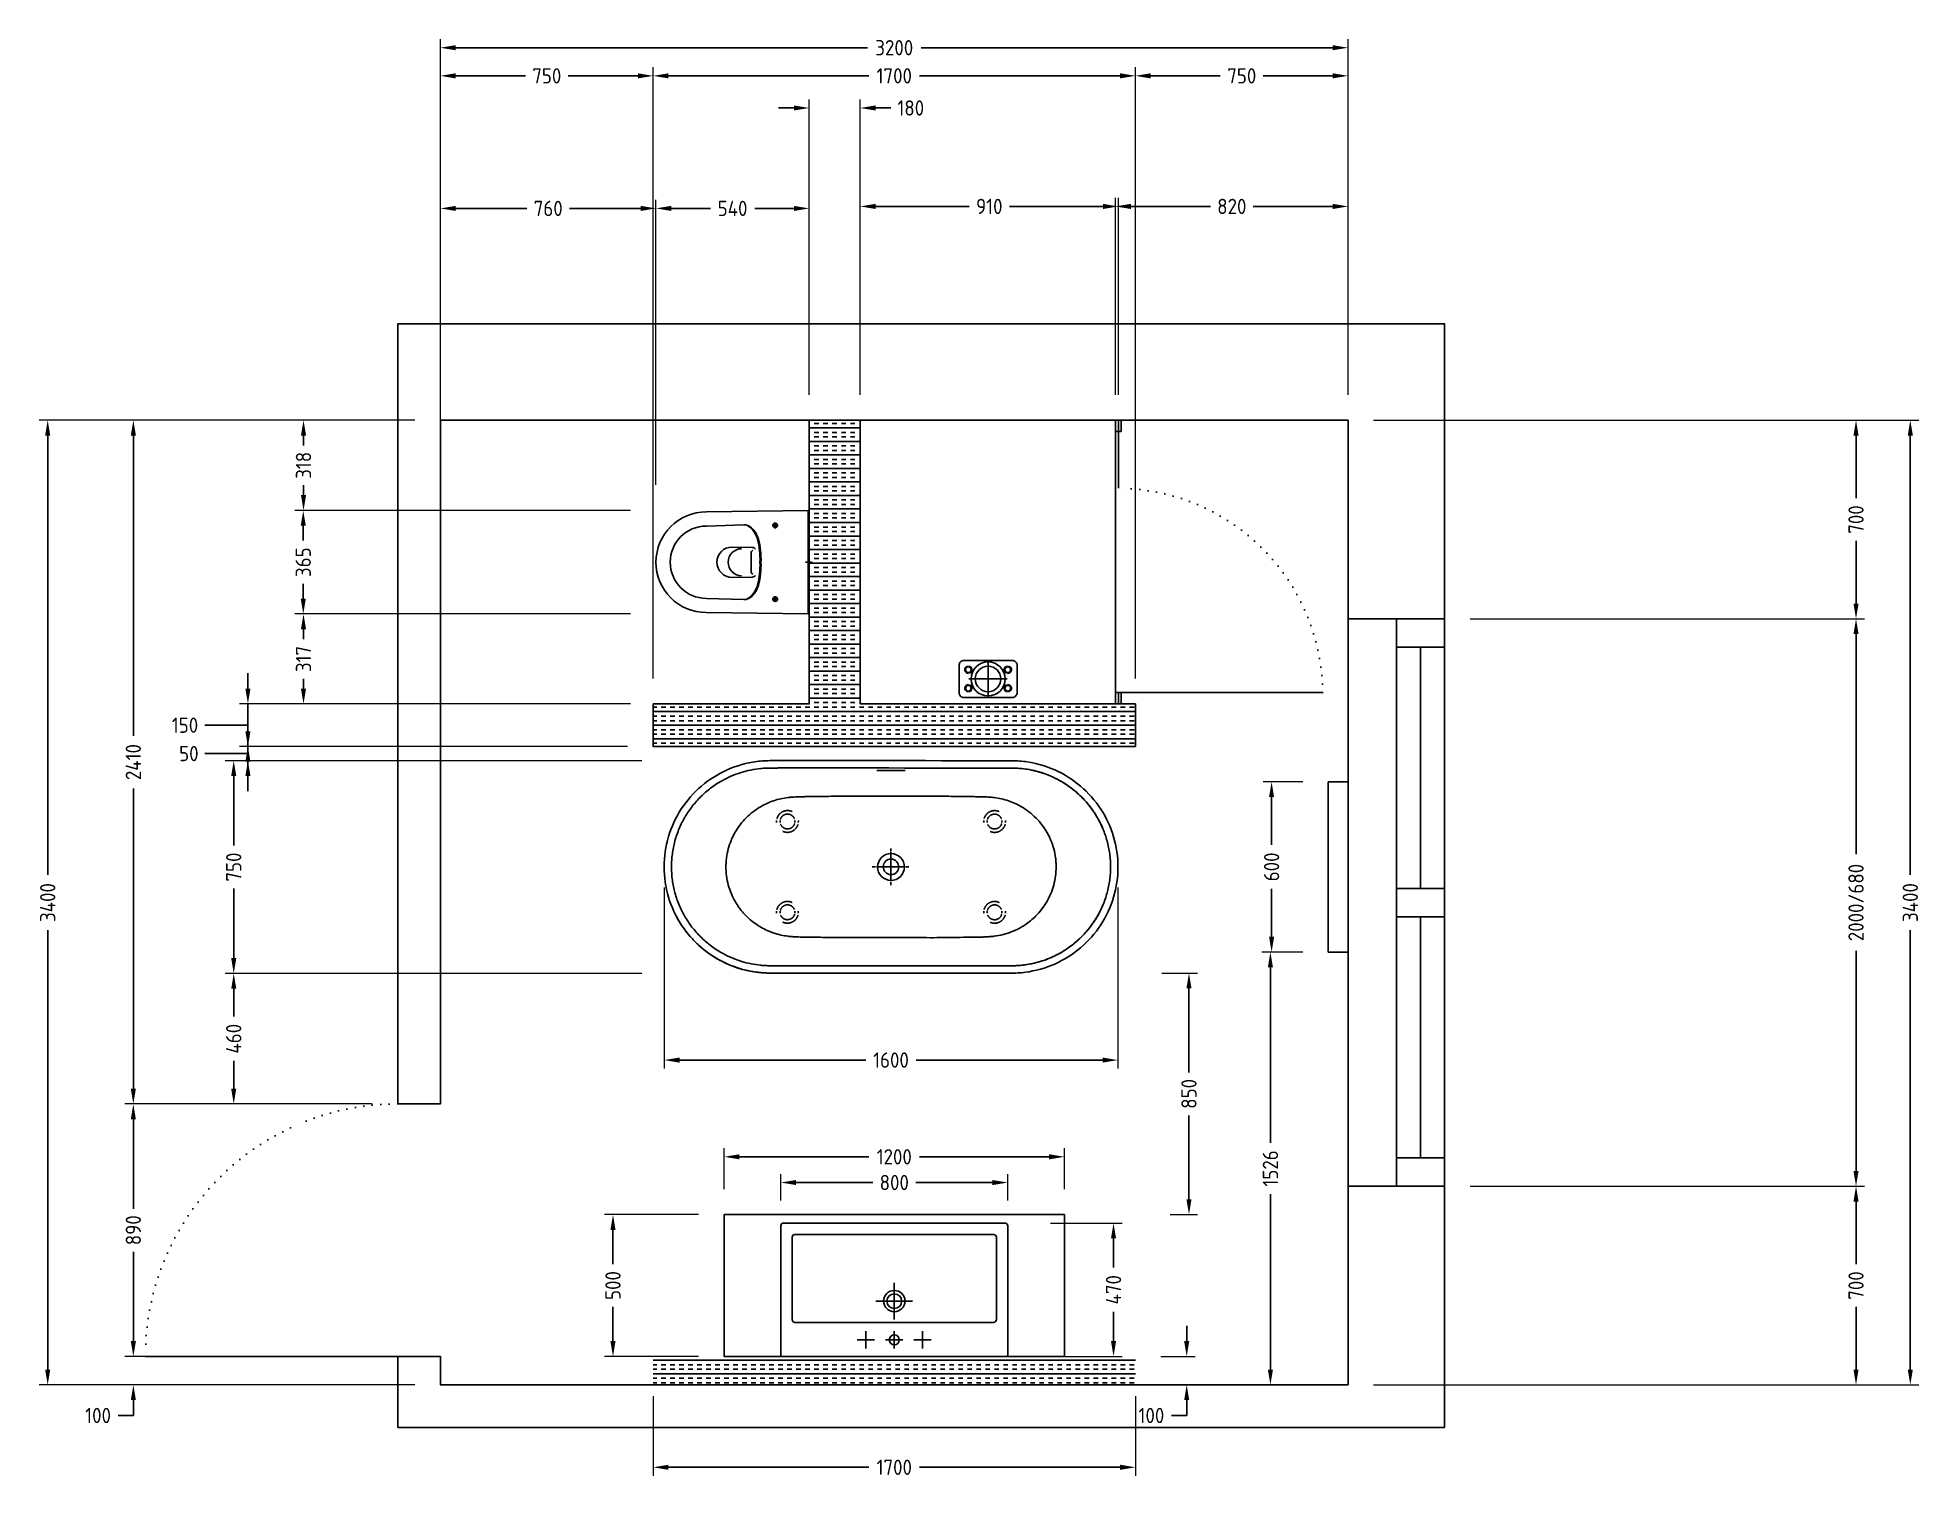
# Model space of a CAD drawing. Header units: millimetres. Extents: x 18408 to 25045, y 20209 to 25283.
import ezdxf

# ---------------------------------------------------------------- set-up
doc = ezdxf.new("R2010")
doc.units = ezdxf.units.MM
doc.header["$LTSCALE"] = 10
for name, pattern in [('ACAD_ISO07W100', [3, 0, -3]), ('AI-Linetype-1', [13.336854, 6.668427, -6.668427]), ('AI-Linetype-10', [13.656336, 6.828168, -6.828168]), ('AI-Linetype-11', [13.656328, 6.828164, -6.828164]), ('AI-Linetype-12', [13.656328, 6.828164, -6.828164]), ('AI-Linetype-13', [13.656337, 6.828168, -6.828168]), ('AI-Linetype-14', [13.656322, 6.828161, -6.828161]), ('AI-Linetype-15', [13.656324, 6.828162, -6.828162]), ('AI-Linetype-16', [13.656328, 6.828164, -6.828164]), ('AI-Linetype-17', [7.118799, 3.559399, -3.559399]), ('AI-Linetype-18', [32.034751, 21.356553, -3.559399, 3.559399, -3.559399]), ('AI-Linetype-19', [7.147984, 3.573992, -3.573992]), ('AI-Linetype-2', [13.372999, 6.6865, -6.6865]), ('AI-Linetype-20', [32.166085, 21.44411, -3.573992, 3.573992, -3.573992]), ('AI-Linetype-3', [13.373005, 6.686502, -6.686502]), ('AI-Linetype-4', [13.336857, 6.668428, -6.668428]), ('AI-Linetype-5', [13.336856, 6.668428, -6.668428]), ('AI-Linetype-6', [13.372952, 6.686476, -6.686476]), ('AI-Linetype-7', [13.372954, 6.686477, -6.686477]), ('AI-Linetype-8', [13.336858, 6.668429, -6.668429]), ('AI-Linetype-9', [13.656328, 6.828164, -6.828164]), ('AM_DIN_G_W050', [13.75, 9.75, -1.5, 1, -1.5]), ('CENTER2', [1.125, 0.75, -0.125, 0.125, -0.125])]:
    doc.linetypes.add(name, pattern=pattern)
for name, color, linetype in [('A-Doors', 7, 'Continuous'), ('A-Equipment', 7, 'Continuous'), ('A-Walls', 7, 'Continuous'), ('A-WallsInternal', 7, 'Continuous'), ('A-Windows', 7, 'Continuous'), ('Dimensions', 1, 'Continuous')]:
    doc.layers.add(name, color=color, linetype=linetype)
doc.styles.add('ISO Proportional', font='isocp.shx')
doc.dimstyles.new('House', dxfattribs={"dimscale": 300, "dimtxt": 0.18, "dimasz": 0.18, "dimexe": 0.1, "dimexo": 0.3, "dimgap": 0.09, "dimtad": 0, "dimtoh": 1, "dimdec": 0, "dimzin": 0, "dimdsep": 46, "dimtxsty": 'ISO Proportional', "dimcen": -0.09, "dimclrd": 252, "dimclre": 171, "dimadec": 0, "dimazin": 0, "dimtfac": 1, "dimtdec": 0, "dimtofl": 0, "dimtmove": 0, "dimatfit": 0, "dimfxl": 1, "dimtolj": 1, "dimtzin": 0, "dimlwe": 5, "dimarcsym": 0})

msp = doc.modelspace()

# ---------------------------------------------------------------- blocks, each defined once
blk = doc.blocks.new('*D2')
at = {"layer": 'Defpoints', "color": 0, "transparency": 16777216}
for p in [(19827.4, 23934.9), (18443, 20534.9), (19827.4, 20534.9)]:
    blk.add_point(p, dxfattribs=at)
at = {"layer": 'Dimensions', "color": 171, "lineweight": 5, "transparency": 16777216}
for p, q in [((19737.4, 23934.9), (18413, 23934.9)), ((19737.4, 20534.9), (18413, 20534.9))]:
    blk.add_line(p, q, dxfattribs=at)
at = {"layer": 'Dimensions', "color": 252, "lineweight": -2, "transparency": 16777216}
for p, q in [((18443, 23880.9), (18443, 22332.2)), ((18443, 20588.9), (18443, 22137.7))]:
    blk.add_line(p, q, dxfattribs=at)
at = {"layer": 'Dimensions', "color": 252, "transparency": 16777216}
for points in [[(18434, 23880.9), (18452, 23880.9), (18443, 23934.9)], [(18434, 20588.9), (18452, 20588.9), (18443, 20534.9)]]:
    blk.add_solid(points, dxfattribs=at)
at = {"layer": 'Dimensions', "color": 0, "transparency": 16777216, "insert": (18443, 22234.9), "char_height": 54, "attachment_point": 5, "rotation": 90, "style": 'ISO Proportional'}
blk.add_mtext('\\A1;3400', dxfattribs=at)
blk = doc.blocks.new('*D3')
at = {"layer": 'Defpoints', "color": 0, "transparency": 16777216}
for p in [(18744.9, 23934.9), (19677.4, 23934.9), (19677.4, 21524.9)]:
    blk.add_point(p, dxfattribs=at)
at = {"layer": 'Dimensions', "color": 171, "lineweight": 5, "transparency": 16777216}
for p, q in [((19587.4, 23934.9), (18714.9, 23934.9)), ((19587.4, 21524.9), (18714.9, 21524.9))]:
    blk.add_line(p, q, dxfattribs=at)
at = {"layer": 'Dimensions', "color": 252, "lineweight": -2, "transparency": 16777216}
for p, q in [((18744.9, 23880.9), (18744.9, 22822.4)), ((18744.9, 21578.9), (18744.9, 22637.4))]:
    blk.add_line(p, q, dxfattribs=at)
at = {"layer": 'Dimensions', "color": 252, "transparency": 16777216}
for points in [[(18735.9, 23880.9), (18753.9, 23880.9), (18744.9, 23934.9)], [(18735.9, 21578.9), (18753.9, 21578.9), (18744.9, 21524.9)]]:
    blk.add_solid(points, dxfattribs=at)
at = {"layer": 'Dimensions', "color": 0, "transparency": 16777216, "insert": (18744.9, 22729.9), "char_height": 54, "attachment_point": 5, "rotation": 90, "style": 'ISO Proportional'}
blk.add_mtext('\\A1;2410', dxfattribs=at)
blk = doc.blocks.new('*D4')
at = {"layer": 'Defpoints', "color": 0, "transparency": 16777216}
for p in [(20577.4, 22934.9), (19148.8, 22784.9), (20577.4, 22784.9)]:
    blk.add_point(p, dxfattribs=at)
at = {"layer": 'Dimensions', "color": 252, "lineweight": -2, "transparency": 16777216}
for p, q in [((19148.8, 22988.9), (19148.8, 23042.9)), ((19148.8, 22934.9), (19148.8, 22784.9)), ((19051.3, 22859.9), (18997.3, 22859.9)), ((19148.8, 22859.9), (19051.3, 22859.9)), ((19148.8, 22730.9), (19148.8, 22676.9))]:
    blk.add_line(p, q, dxfattribs=at)
at = {"layer": 'Dimensions', "color": 171, "lineweight": 5, "transparency": 16777216}
for p, q in [((20487.4, 22934.9), (19118.8, 22934.9)), ((20487.4, 22784.9), (19118.8, 22784.9))]:
    blk.add_line(p, q, dxfattribs=at)
at = {"layer": 'Dimensions', "color": 252, "transparency": 16777216}
for points in [[(19139.8, 22988.9), (19157.8, 22988.9), (19148.8, 22934.9)], [(19139.8, 22730.9), (19157.8, 22730.9), (19148.8, 22784.9)]]:
    blk.add_solid(points, dxfattribs=at)
at = {"layer": 'Dimensions', "color": 0, "transparency": 16777216, "insert": (18927.1, 22859.9), "char_height": 54, "attachment_point": 5, "style": 'ISO Proportional'}
blk.add_mtext('\\A1;150', dxfattribs=at)
blk = doc.blocks.new('*D5')
at = {"layer": 'Defpoints', "color": 0, "transparency": 16777216}
for p in [(20577.4, 22784.9), (19148.8, 22734.9), (20627.4, 22734.9)]:
    blk.add_point(p, dxfattribs=at)
at = {"layer": 'Dimensions', "color": 252, "lineweight": -2, "transparency": 16777216}
for p, q in [((19148.8, 22838.9), (19148.8, 22892.9)), ((19148.8, 22784.9), (19148.8, 22734.9)), ((19051.3, 22759.9), (18997.3, 22759.9)), ((19148.8, 22759.9), (19051.3, 22759.9)), ((19148.8, 22680.9), (19148.8, 22626.9))]:
    blk.add_line(p, q, dxfattribs=at)
at = {"layer": 'Dimensions', "color": 171, "lineweight": 5, "transparency": 16777216}
for p, q in [((20487.4, 22784.9), (19118.8, 22784.9)), ((20537.4, 22734.9), (19118.8, 22734.9))]:
    blk.add_line(p, q, dxfattribs=at)
at = {"layer": 'Dimensions', "color": 252, "transparency": 16777216}
for points in [[(19139.8, 22838.9), (19157.8, 22838.9), (19148.8, 22784.9)], [(19139.8, 22680.9), (19157.8, 22680.9), (19148.8, 22734.9)]]:
    blk.add_solid(points, dxfattribs=at)
at = {"layer": 'Dimensions', "color": 0, "transparency": 16777216, "insert": (18940.6, 22759.9), "char_height": 54, "attachment_point": 5, "style": 'ISO Proportional'}
blk.add_mtext('\\A1;50', dxfattribs=at)
blk = doc.blocks.new('*D6')
at = {"layer": 'Defpoints', "color": 0, "transparency": 16777216}
for p in [(20627.4, 22734.9), (19098.8, 21984.9), (20627.4, 21984.9)]:
    blk.add_point(p, dxfattribs=at)
at = {"layer": 'Dimensions', "color": 171, "lineweight": 5, "transparency": 16777216}
for p, q in [((20537.4, 22734.9), (19068.8, 22734.9)), ((20537.4, 21984.9), (19068.8, 21984.9))]:
    blk.add_line(p, q, dxfattribs=at)
at = {"layer": 'Dimensions', "color": 252, "lineweight": -2, "transparency": 16777216}
for p, q in [((19098.8, 22680.9), (19098.8, 22435.6)), ((19098.8, 22038.9), (19098.8, 22284.3))]:
    blk.add_line(p, q, dxfattribs=at)
at = {"layer": 'Dimensions', "color": 252, "transparency": 16777216}
for points in [[(19089.8, 22680.9), (19107.8, 22680.9), (19098.8, 22734.9)], [(19089.8, 22038.9), (19107.8, 22038.9), (19098.8, 21984.9)]]:
    blk.add_solid(points, dxfattribs=at)
at = {"layer": 'Dimensions', "color": 0, "transparency": 16777216, "insert": (19098.8, 22359.9), "char_height": 54, "attachment_point": 5, "rotation": 90, "style": 'ISO Proportional'}
blk.add_mtext('\\A1;750', dxfattribs=at)
blk = doc.blocks.new('*D7')
at = {"layer": 'Defpoints', "color": 0, "transparency": 16777216}
for p in [(20627.4, 21984.9), (19098.8, 21524.9), (19677.4, 21524.9)]:
    blk.add_point(p, dxfattribs=at)
at = {"layer": 'Dimensions', "color": 171, "lineweight": 5, "transparency": 16777216}
for p, q in [((20537.4, 21984.9), (19068.8, 21984.9)), ((19587.4, 21524.9), (19068.8, 21524.9))]:
    blk.add_line(p, q, dxfattribs=at)
at = {"layer": 'Dimensions', "color": 252, "lineweight": -2, "transparency": 16777216}
for p, q in [((19098.8, 21930.9), (19098.8, 21833.3)), ((19098.8, 21578.9), (19098.8, 21676.6))]:
    blk.add_line(p, q, dxfattribs=at)
at = {"layer": 'Dimensions', "color": 252, "transparency": 16777216}
for points in [[(19089.8, 21930.9), (19107.8, 21930.9), (19098.8, 21984.9)], [(19089.8, 21578.9), (19107.8, 21578.9), (19098.8, 21524.9)]]:
    blk.add_solid(points, dxfattribs=at)
at = {"layer": 'Dimensions', "color": 0, "transparency": 16777216, "insert": (19098.8, 21754.9), "char_height": 54, "attachment_point": 5, "rotation": 90, "style": 'ISO Proportional'}
blk.add_mtext('\\A1;460', dxfattribs=at)
blk = doc.blocks.new('*D8')
at = {"layer": 'Defpoints', "color": 0, "transparency": 16777216}
for p in [(20587.4, 23616.9), (19343.9, 23251.9), (20587.4, 23251.9)]:
    blk.add_point(p, dxfattribs=at)
at = {"layer": 'Dimensions', "color": 171, "lineweight": 5, "transparency": 16777216}
for p, q in [((20497.4, 23616.9), (19313.9, 23616.9)), ((20497.4, 23251.9), (19313.9, 23251.9))]:
    blk.add_line(p, q, dxfattribs=at)
at = {"layer": 'Dimensions', "color": 252, "lineweight": -2, "transparency": 16777216}
for p, q in [((19343.9, 23562.9), (19343.9, 23511.2)), ((19343.9, 23305.9), (19343.9, 23357.7))]:
    blk.add_line(p, q, dxfattribs=at)
at = {"layer": 'Dimensions', "color": 252, "transparency": 16777216}
for points in [[(19334.9, 23562.9), (19352.9, 23562.9), (19343.9, 23616.9)], [(19334.9, 23305.9), (19352.9, 23305.9), (19343.9, 23251.9)]]:
    blk.add_solid(points, dxfattribs=at)
at = {"layer": 'Dimensions', "color": 0, "transparency": 16777216, "insert": (19343.9, 23434.4), "char_height": 54, "attachment_point": 5, "rotation": 90, "style": 'ISO Proportional'}
blk.add_mtext('\\A1;365', dxfattribs=at)
blk = doc.blocks.new('*D9')
at = {"layer": 'Defpoints', "color": 0, "transparency": 16777216}
for p in [(19344.8, 23934.9), (19599.1, 23934.9), (20587.4, 23616.9)]:
    blk.add_point(p, dxfattribs=at)
at = {"layer": 'Dimensions', "color": 171, "lineweight": 5, "transparency": 16777216}
for p, q in [((19509.1, 23934.9), (19314.8, 23934.9)), ((20497.4, 23616.9), (19314.8, 23616.9))]:
    blk.add_line(p, q, dxfattribs=at)
at = {"layer": 'Dimensions', "color": 252, "lineweight": -2, "transparency": 16777216}
for p, q in [((19344.8, 23880.9), (19344.8, 23846.1)), ((19344.8, 23670.9), (19344.8, 23705.7))]:
    blk.add_line(p, q, dxfattribs=at)
at = {"layer": 'Dimensions', "color": 252, "transparency": 16777216}
for points in [[(19335.8, 23880.9), (19353.8, 23880.9), (19344.8, 23934.9)], [(19335.8, 23670.9), (19353.8, 23670.9), (19344.8, 23616.9)]]:
    blk.add_solid(points, dxfattribs=at)
at = {"layer": 'Dimensions', "color": 0, "transparency": 16777216, "insert": (19344.8, 23775.9), "char_height": 54, "attachment_point": 5, "rotation": 90, "style": 'ISO Proportional'}
blk.add_mtext('\\A1;318', dxfattribs=at)
blk = doc.blocks.new('*D10')
at = {"layer": 'Defpoints', "color": 0, "transparency": 16777216}
for p in [(20587.4, 23251.9), (19344.8, 22934.9), (20587.4, 22934.9)]:
    blk.add_point(p, dxfattribs=at)
at = {"layer": 'Dimensions', "color": 171, "lineweight": 5, "transparency": 16777216}
for p, q in [((20497.4, 23251.9), (19314.8, 23251.9)), ((20497.4, 22934.9), (19314.8, 22934.9))]:
    blk.add_line(p, q, dxfattribs=at)
at = {"layer": 'Dimensions', "color": 252, "lineweight": -2, "transparency": 16777216}
for p, q in [((19344.8, 23197.9), (19344.8, 23163.6)), ((19344.8, 22988.9), (19344.8, 23023.2))]:
    blk.add_line(p, q, dxfattribs=at)
at = {"layer": 'Dimensions', "color": 252, "transparency": 16777216}
for points in [[(19335.8, 23197.9), (19353.8, 23197.9), (19344.8, 23251.9)], [(19335.8, 22988.9), (19353.8, 22988.9), (19344.8, 22934.9)]]:
    blk.add_solid(points, dxfattribs=at)
at = {"layer": 'Dimensions', "color": 0, "transparency": 16777216, "insert": (19344.8, 23093.4), "char_height": 54, "attachment_point": 5, "rotation": 90, "style": 'ISO Proportional'}
blk.add_mtext('\\A1;317', dxfattribs=at)
blk = doc.blocks.new('*D11')
at = {"layer": 'Defpoints', "color": 0, "transparency": 16777216}
for p in [(23027.4, 25247.9), (19827.4, 23934.9), (23027.4, 23934.9)]:
    blk.add_point(p, dxfattribs=at)
at = {"layer": 'Dimensions', "color": 171, "lineweight": 5, "transparency": 16777216}
for p, q in [((19827.4, 24024.9), (19827.4, 25277.9)), ((23027.4, 24024.9), (23027.4, 25277.9))]:
    blk.add_line(p, q, dxfattribs=at)
at = {"layer": 'Dimensions', "color": 252, "lineweight": -2, "transparency": 16777216}
for p, q in [((19881.4, 25247.9), (21332.9, 25247.9)), ((22973.4, 25247.9), (21521.9, 25247.9))]:
    blk.add_line(p, q, dxfattribs=at)
at = {"layer": 'Dimensions', "color": 252, "transparency": 16777216}
for points in [[(19881.4, 25256.9), (19881.4, 25238.9), (19827.4, 25247.9)], [(22973.4, 25256.9), (22973.4, 25238.9), (23027.4, 25247.9)]]:
    blk.add_solid(points, dxfattribs=at)
at = {"layer": 'Dimensions', "color": 0, "transparency": 16777216, "insert": (21427.4, 25247.9), "char_height": 54, "attachment_point": 5, "style": 'ISO Proportional'}
blk.add_mtext('\\A1;3200', dxfattribs=at)
blk = doc.blocks.new('*D12')
at = {"layer": 'Defpoints', "color": 0, "transparency": 16777216}
for p in [(19827.4, 24681.5), (19827.4, 23616.9), (20587.4, 23616.9)]:
    blk.add_point(p, dxfattribs=at)
at = {"layer": 'Dimensions', "color": 171, "lineweight": 5, "transparency": 16777216}
for p, q in [((19827.4, 23706.9), (19827.4, 24711.5)), ((20587.4, 23706.9), (20587.4, 24711.5))]:
    blk.add_line(p, q, dxfattribs=at)
at = {"layer": 'Dimensions', "color": 252, "lineweight": -2, "transparency": 16777216}
for p, q in [((19881.4, 24681.5), (20131.8, 24681.5)), ((20533.4, 24681.5), (20283, 24681.5))]:
    blk.add_line(p, q, dxfattribs=at)
at = {"layer": 'Dimensions', "color": 252, "transparency": 16777216}
for points in [[(19881.4, 24690.5), (19881.4, 24672.5), (19827.4, 24681.5)], [(20533.4, 24690.5), (20533.4, 24672.5), (20587.4, 24681.5)]]:
    blk.add_solid(points, dxfattribs=at)
at = {"layer": 'Dimensions', "color": 0, "transparency": 16777216, "insert": (20207.4, 24681.5), "char_height": 54, "attachment_point": 5, "style": 'ISO Proportional'}
blk.add_mtext('\\A1;760', dxfattribs=at)
blk = doc.blocks.new('*D13')
at = {"layer": 'Defpoints', "color": 0, "transparency": 16777216}
for p in [(20587.4, 24681.5), (21127.4, 24401), (20587.4, 23616.9)]:
    blk.add_point(p, dxfattribs=at)
at = {"layer": 'Dimensions', "color": 171, "lineweight": 5, "transparency": 16777216}
for p, q in [((20587.4, 23706.9), (20587.4, 24711.5)), ((21127.4, 24491), (21127.4, 24711.5))]:
    blk.add_line(p, q, dxfattribs=at)
at = {"layer": 'Dimensions', "color": 252, "lineweight": -2, "transparency": 16777216}
for p, q in [((20641.4, 24681.5), (20779.1, 24681.5)), ((21073.4, 24681.5), (20935.7, 24681.5))]:
    blk.add_line(p, q, dxfattribs=at)
at = {"layer": 'Dimensions', "color": 252, "transparency": 16777216}
for points in [[(20641.4, 24690.5), (20641.4, 24672.5), (20587.4, 24681.5)], [(21073.4, 24690.5), (21073.4, 24672.5), (21127.4, 24681.5)]]:
    blk.add_solid(points, dxfattribs=at)
at = {"layer": 'Dimensions', "color": 0, "transparency": 16777216, "insert": (20857.4, 24681.5), "char_height": 54, "attachment_point": 5, "style": 'ISO Proportional'}
blk.add_mtext('\\A1;540', dxfattribs=at)
blk = doc.blocks.new('*D14')
at = {"layer": 'Defpoints', "color": 0, "transparency": 16777216}
for p in [(22217.4, 24688.5), (21307.4, 23934.9), (22217.4, 23934.9)]:
    blk.add_point(p, dxfattribs=at)
at = {"layer": 'Dimensions', "color": 171, "lineweight": 5, "transparency": 16777216}
for p, q in [((21307.4, 24024.9), (21307.4, 24718.5)), ((22217.4, 24024.9), (22217.4, 24718.5))]:
    blk.add_line(p, q, dxfattribs=at)
at = {"layer": 'Dimensions', "color": 252, "lineweight": -2, "transparency": 16777216}
for p, q in [((21361.4, 24688.5), (21691, 24688.5)), ((22163.4, 24688.5), (21833.7, 24688.5))]:
    blk.add_line(p, q, dxfattribs=at)
at = {"layer": 'Dimensions', "color": 252, "transparency": 16777216}
for points in [[(21361.4, 24697.5), (21361.4, 24679.5), (21307.4, 24688.5)], [(22163.4, 24697.5), (22163.4, 24679.5), (22217.4, 24688.5)]]:
    blk.add_solid(points, dxfattribs=at)
at = {"layer": 'Dimensions', "color": 0, "transparency": 16777216, "insert": (21762.4, 24688.5), "char_height": 54, "attachment_point": 5, "style": 'ISO Proportional'}
blk.add_mtext('\\A1;910', dxfattribs=at)
blk = doc.blocks.new('*D15')
at = {"layer": 'Defpoints', "color": 0, "transparency": 16777216}
for p in [(22207.4, 24688.5), (22207.4, 23934.9), (23027.4, 23934.9)]:
    blk.add_point(p, dxfattribs=at)
at = {"layer": 'Dimensions', "color": 171, "lineweight": 5, "transparency": 16777216}
for p, q in [((22207.4, 24024.9), (22207.4, 24718.5)), ((23027.4, 24024.9), (23027.4, 24718.5))]:
    blk.add_line(p, q, dxfattribs=at)
at = {"layer": 'Dimensions', "color": 252, "lineweight": -2, "transparency": 16777216}
for p, q in [((22261.4, 24688.5), (22541.8, 24688.5)), ((22973.4, 24688.5), (22693, 24688.5))]:
    blk.add_line(p, q, dxfattribs=at)
at = {"layer": 'Dimensions', "color": 252, "transparency": 16777216}
for points in [[(22261.4, 24697.5), (22261.4, 24679.5), (22207.4, 24688.5)], [(22973.4, 24697.5), (22973.4, 24679.5), (23027.4, 24688.5)]]:
    blk.add_solid(points, dxfattribs=at)
at = {"layer": 'Dimensions', "color": 0, "transparency": 16777216, "insert": (22617.4, 24688.5), "char_height": 54, "attachment_point": 5, "style": 'ISO Proportional'}
blk.add_mtext('\\A1;820', dxfattribs=at)
blk = doc.blocks.new('*D16')
at = {"layer": 'Defpoints', "color": 0, "transparency": 16777216}
for p in [(21307.4, 25035.5), (21127.4, 23934.9), (21307.4, 23934.9)]:
    blk.add_point(p, dxfattribs=at)
at = {"layer": 'Dimensions', "color": 252, "lineweight": -2, "transparency": 16777216}
for p, q in [((21073.4, 25035.5), (21019.4, 25035.5)), ((21361.4, 25035.5), (21415.4, 25035.5))]:
    blk.add_line(p, q, dxfattribs=at)
at = {"layer": 'Dimensions', "color": 171, "lineweight": 5, "transparency": 16777216}
for p, q in [((21127.4, 24024.9), (21127.4, 25065.5)), ((21307.4, 24024.9), (21307.4, 25065.5))]:
    blk.add_line(p, q, dxfattribs=at)
at = {"layer": 'Dimensions', "color": 252, "transparency": 16777216}
for points in [[(21073.4, 25044.5), (21073.4, 25026.5), (21127.4, 25035.5)], [(21361.4, 25044.5), (21361.4, 25026.5), (21307.4, 25035.5)]]:
    blk.add_solid(points, dxfattribs=at)
at = {"layer": 'Dimensions', "color": 0, "transparency": 16777216, "insert": (21485.6, 25035.5), "char_height": 54, "attachment_point": 5, "style": 'ISO Proportional'}
blk.add_mtext('\\A1;180', dxfattribs=at)
blk = doc.blocks.new('*D17')
at = {"layer": 'Defpoints', "color": 0, "transparency": 16777216}
for p in [(22277.4, 25148.8), (20577.4, 22934.9), (22277.4, 22934.9)]:
    blk.add_point(p, dxfattribs=at)
at = {"layer": 'Dimensions', "color": 171, "lineweight": 5, "transparency": 16777216}
for p, q in [((20577.4, 23024.9), (20577.4, 25178.8)), ((22277.4, 23024.9), (22277.4, 25178.8))]:
    blk.add_line(p, q, dxfattribs=at)
at = {"layer": 'Dimensions', "color": 252, "lineweight": -2, "transparency": 16777216}
for p, q in [((20631.4, 25148.8), (21338.3, 25148.8)), ((22223.4, 25148.8), (21516.5, 25148.8))]:
    blk.add_line(p, q, dxfattribs=at)
at = {"layer": 'Dimensions', "color": 252, "transparency": 16777216}
for points in [[(20631.4, 25157.8), (20631.4, 25139.8), (20577.4, 25148.8)], [(22223.4, 25157.8), (22223.4, 25139.8), (22277.4, 25148.8)]]:
    blk.add_solid(points, dxfattribs=at)
at = {"layer": 'Dimensions', "color": 0, "transparency": 16777216, "insert": (21427.4, 25148.8), "char_height": 54, "attachment_point": 5, "style": 'ISO Proportional'}
blk.add_mtext('\\A1;1700', dxfattribs=at)
blk = doc.blocks.new('*D18')
at = {"layer": 'Defpoints', "color": 0, "transparency": 16777216}
for p in [(23027.4, 25148.8), (22277.4, 24045.7), (23027.4, 24050.1)]:
    blk.add_point(p, dxfattribs=at)
at = {"layer": 'Dimensions', "color": 171, "lineweight": 5, "transparency": 16777216}
for p, q in [((22277.4, 24135.7), (22277.4, 25178.8)), ((23027.4, 24140.1), (23027.4, 25178.8))]:
    blk.add_line(p, q, dxfattribs=at)
at = {"layer": 'Dimensions', "color": 252, "lineweight": -2, "transparency": 16777216}
for p, q in [((22331.4, 25148.8), (22576.8, 25148.8)), ((22973.4, 25148.8), (22728, 25148.8))]:
    blk.add_line(p, q, dxfattribs=at)
at = {"layer": 'Dimensions', "color": 252, "transparency": 16777216}
for points in [[(22331.4, 25157.8), (22331.4, 25139.8), (22277.4, 25148.8)], [(22973.4, 25157.8), (22973.4, 25139.8), (23027.4, 25148.8)]]:
    blk.add_solid(points, dxfattribs=at)
at = {"layer": 'Dimensions', "color": 0, "transparency": 16777216, "insert": (22652.4, 25148.8), "char_height": 54, "attachment_point": 5, "style": 'ISO Proportional'}
blk.add_mtext('\\A1;750', dxfattribs=at)
blk = doc.blocks.new('*D19')
at = {"layer": 'Defpoints', "color": 0, "transparency": 16777216}
for p in [(19827.4, 25148.8), (19827.4, 22934.9), (20577.4, 22934.9)]:
    blk.add_point(p, dxfattribs=at)
at = {"layer": 'Dimensions', "color": 171, "lineweight": 5, "transparency": 16777216}
for p, q in [((19827.4, 23024.9), (19827.4, 25178.8)), ((20577.4, 23024.9), (20577.4, 25178.8))]:
    blk.add_line(p, q, dxfattribs=at)
at = {"layer": 'Dimensions', "color": 252, "lineweight": -2, "transparency": 16777216}
for p, q in [((19881.4, 25148.8), (20126.8, 25148.8)), ((20523.4, 25148.8), (20278, 25148.8))]:
    blk.add_line(p, q, dxfattribs=at)
at = {"layer": 'Dimensions', "color": 252, "transparency": 16777216}
for points in [[(19881.4, 25157.8), (19881.4, 25139.8), (19827.4, 25148.8)], [(20523.4, 25157.8), (20523.4, 25139.8), (20577.4, 25148.8)]]:
    blk.add_solid(points, dxfattribs=at)
at = {"layer": 'Dimensions', "color": 0, "transparency": 16777216, "insert": (20202.4, 25148.8), "char_height": 54, "attachment_point": 5, "style": 'ISO Proportional'}
blk.add_mtext('\\A1;750', dxfattribs=at)
blk = doc.blocks.new('*D20')
at = {"layer": 'Defpoints', "color": 0, "transparency": 16777216}
for p in [(23027.4, 23934.9), (25009.2, 23934.9), (23027.4, 20534.9)]:
    blk.add_point(p, dxfattribs=at)
at = {"layer": 'Dimensions', "color": 171, "lineweight": 5, "transparency": 16777216}
for p, q in [((23117.4, 23934.9), (25039.2, 23934.9)), ((23117.4, 20534.9), (25039.2, 20534.9))]:
    blk.add_line(p, q, dxfattribs=at)
at = {"layer": 'Dimensions', "color": 252, "lineweight": -2, "transparency": 16777216}
for p, q in [((25009.2, 23880.9), (25009.2, 22332.2)), ((25009.2, 20588.9), (25009.2, 22137.7))]:
    blk.add_line(p, q, dxfattribs=at)
at = {"layer": 'Dimensions', "color": 252, "transparency": 16777216}
for points in [[(25000.2, 23880.9), (25018.2, 23880.9), (25009.2, 23934.9)], [(25000.2, 20588.9), (25018.2, 20588.9), (25009.2, 20534.9)]]:
    blk.add_solid(points, dxfattribs=at)
at = {"layer": 'Dimensions', "color": 0, "transparency": 16777216, "insert": (25009.2, 22234.9), "char_height": 54, "attachment_point": 5, "rotation": 90, "style": 'ISO Proportional'}
blk.add_mtext('\\A1;3400', dxfattribs=at)
blk = doc.blocks.new('*D21')
at = {"layer": 'Defpoints', "color": 0, "transparency": 16777216}
for p in [(23367.4, 23234.9), (23367.4, 21234.9), (24817.9, 21234.9)]:
    blk.add_point(p, dxfattribs=at)
at = {"layer": 'Dimensions', "color": 171, "lineweight": 5, "transparency": 16777216}
for p, q in [((23457.4, 23234.9), (24847.9, 23234.9)), ((23457.4, 21234.9), (24847.9, 21234.9))]:
    blk.add_line(p, q, dxfattribs=at)
at = {"layer": 'Dimensions', "color": 252, "lineweight": -2, "transparency": 16777216}
for p, q in [((24817.9, 23180.9), (24817.9, 22405.7)), ((24817.9, 21288.9), (24817.9, 22064.1))]:
    blk.add_line(p, q, dxfattribs=at)
at = {"layer": 'Dimensions', "color": 252, "transparency": 16777216}
for points in [[(24808.9, 23180.9), (24826.9, 23180.9), (24817.9, 23234.9)], [(24808.9, 21288.9), (24826.9, 21288.9), (24817.9, 21234.9)]]:
    blk.add_solid(points, dxfattribs=at)
at = {"layer": 'Dimensions', "color": 0, "transparency": 16777216, "insert": (24817.9, 22234.9), "char_height": 54, "width": 136.414, "attachment_point": 5, "rotation": 90, "style": 'ISO Proportional'}
blk.add_mtext('\\A1;2000/680', dxfattribs=at)
blk = doc.blocks.new('*D22')
at = {"layer": 'Defpoints', "color": 0, "transparency": 16777216}
for p in [(23367.4, 21234.9), (23367.4, 20534.9), (24817.9, 20534.9)]:
    blk.add_point(p, dxfattribs=at)
at = {"layer": 'Dimensions', "color": 171, "lineweight": 5, "transparency": 16777216}
for p, q in [((23457.4, 21234.9), (24847.9, 21234.9)), ((23457.4, 20534.9), (24847.9, 20534.9))]:
    blk.add_line(p, q, dxfattribs=at)
at = {"layer": 'Dimensions', "color": 252, "lineweight": -2, "transparency": 16777216}
for p, q in [((24817.9, 21180.9), (24817.9, 20960.6)), ((24817.9, 20588.9), (24817.9, 20809.3))]:
    blk.add_line(p, q, dxfattribs=at)
at = {"layer": 'Dimensions', "color": 252, "transparency": 16777216}
for points in [[(24808.9, 21180.9), (24826.9, 21180.9), (24817.9, 21234.9)], [(24808.9, 20588.9), (24826.9, 20588.9), (24817.9, 20534.9)]]:
    blk.add_solid(points, dxfattribs=at)
at = {"layer": 'Dimensions', "color": 0, "transparency": 16777216, "insert": (24817.9, 20884.9), "char_height": 54, "attachment_point": 5, "rotation": 90, "style": 'ISO Proportional'}
blk.add_mtext('\\A1;700', dxfattribs=at)
blk = doc.blocks.new('*D23')
at = {"layer": 'Defpoints', "color": 0, "transparency": 16777216}
for p in [(23367.4, 23934.9), (24817.9, 23934.9), (23367.4, 23234.9)]:
    blk.add_point(p, dxfattribs=at)
at = {"layer": 'Dimensions', "color": 171, "lineweight": 5, "transparency": 16777216}
for p, q in [((23457.4, 23934.9), (24847.9, 23934.9)), ((23457.4, 23234.9), (24847.9, 23234.9))]:
    blk.add_line(p, q, dxfattribs=at)
at = {"layer": 'Dimensions', "color": 252, "lineweight": -2, "transparency": 16777216}
for p, q in [((24817.9, 23880.9), (24817.9, 23660.6)), ((24817.9, 23288.9), (24817.9, 23509.3))]:
    blk.add_line(p, q, dxfattribs=at)
at = {"layer": 'Dimensions', "color": 252, "transparency": 16777216}
for points in [[(24808.9, 23880.9), (24826.9, 23880.9), (24817.9, 23934.9)], [(24808.9, 23288.9), (24826.9, 23288.9), (24817.9, 23234.9)]]:
    blk.add_solid(points, dxfattribs=at)
at = {"layer": 'Dimensions', "color": 0, "transparency": 16777216, "insert": (24817.9, 23584.9), "char_height": 54, "attachment_point": 5, "rotation": 90, "style": 'ISO Proportional'}
blk.add_mtext('\\A1;700', dxfattribs=at)
blk = doc.blocks.new('*D33')
at = {"layer": 'Defpoints', "color": 0, "transparency": 16777216}
for p in [(18744.9, 21524.9), (19677.4, 21524.9), (19677.4, 20634.9)]:
    blk.add_point(p, dxfattribs=at)
at = {"layer": 'Dimensions', "color": 171, "lineweight": 5, "transparency": 16777216}
for p, q in [((19587.4, 21524.9), (18714.9, 21524.9)), ((19587.4, 20634.9), (18714.9, 20634.9))]:
    blk.add_line(p, q, dxfattribs=at)
at = {"layer": 'Dimensions', "color": 252, "lineweight": -2, "transparency": 16777216}
for p, q in [((18744.9, 21470.9), (18744.9, 21155.7)), ((18744.9, 20688.9), (18744.9, 21004.2))]:
    blk.add_line(p, q, dxfattribs=at)
at = {"layer": 'Dimensions', "color": 252, "transparency": 16777216}
for points in [[(18735.9, 21470.9), (18753.9, 21470.9), (18744.9, 21524.9)], [(18735.9, 20688.9), (18753.9, 20688.9), (18744.9, 20634.9)]]:
    blk.add_solid(points, dxfattribs=at)
at = {"layer": 'Dimensions', "color": 0, "transparency": 16777216, "insert": (18744.9, 21079.9), "char_height": 54, "attachment_point": 5, "rotation": 90, "style": 'ISO Proportional'}
blk.add_mtext('\\A1;890', dxfattribs=at)
blk = doc.blocks.new('*D34')
at = {"layer": 'Defpoints', "color": 0, "transparency": 16777216}
for p in [(19628.4, 20634.9), (18744.9, 20534.9), (19827.4, 20534.9)]:
    blk.add_point(p, dxfattribs=at)
at = {"layer": 'Dimensions', "color": 252, "lineweight": -2, "transparency": 16777216}
for p, q in [((18744.9, 20688.9), (18744.9, 20742.9)), ((18744.9, 20480.9), (18744.9, 20426.9)), ((18744.9, 20426.9), (18690.9, 20426.9))]:
    blk.add_line(p, q, dxfattribs=at)
at = {"layer": 'Dimensions', "color": 171, "lineweight": 5, "transparency": 16777216}
for p, q in [((19538.4, 20634.9), (18714.9, 20634.9)), ((19737.4, 20534.9), (18714.9, 20534.9))]:
    blk.add_line(p, q, dxfattribs=at)
at = {"layer": 'Dimensions', "color": 252, "transparency": 16777216}
for points in [[(18735.9, 20688.9), (18753.9, 20688.9), (18744.9, 20634.9)], [(18735.9, 20480.9), (18753.9, 20480.9), (18744.9, 20534.9)]]:
    blk.add_solid(points, dxfattribs=at)
at = {"layer": 'Dimensions', "color": 0, "transparency": 16777216, "insert": (18620.7, 20426.9), "char_height": 54, "attachment_point": 5, "style": 'ISO Proportional'}
blk.add_mtext('\\A1;100', dxfattribs=at)
blk = doc.blocks.new('block 75')
at = {"color": 4, "lineweight": 25}
for points in [[(53.3, 148.6), (42, 148.6)], [(171.3, 148.6), (160.1, 148.6)]]:
    blk.add_lwpolyline(points, dxfattribs=at)
at = {"color": 4, "linetype": 'AI-Linetype-18', "lineweight": 25}
blk.add_lwpolyline([(149.4, 148.6), (55.1, 148.6)], dxfattribs=at)
at = {"color": 4, "linetype": 'AI-Linetype-17', "lineweight": 25}
blk.add_lwpolyline([(156.5, 148.6), (151.2, 148.6)], dxfattribs=at)
blk = doc.blocks.new('block 78')
at = {"color": 4, "lineweight": 25}
for points in [[(105.8, 213.3), (105.8, 202)], [(105.8, 94.8), (105.8, 83.6)]]:
    blk.add_lwpolyline(points, dxfattribs=at)
at = {"color": 4, "linetype": 'AI-Linetype-19', "lineweight": 25}
blk.add_lwpolyline([(105.8, 198.4), (105.8, 193.1)], dxfattribs=at)
at = {"color": 4, "linetype": 'AI-Linetype-20', "lineweight": 25}
blk.add_lwpolyline([(105.8, 191.3), (105.8, 96.6)], dxfattribs=at)
blk = doc.blocks.new('bathroom')
at = {"color": 7, "lineweight": 25}
blk.add_line((21857.2, 22289.4), (21857.2, 22289.4), dxfattribs=at)
for points, knots in [([(21873.6, 22503.8), (21892.9, 22503.7), (21908.2, 22503), (21927.4, 22500.5), (21963.1, 22495.8), (21998, 22486), (22030.9, 22471.4), (22063.9, 22456.7), (22094.5, 22437.5), (22122, 22414.1), (22149.4, 22390.7), (22173.4, 22363.5), (22193.1, 22333.3), (22212.7, 22303.1), (22227.9, 22270.2), (22238.1, 22235.7), (22248.4, 22201.2), (22253.6, 22165.3), (22253.6, 22129.3), (22253.6, 22093.2), (22248.4, 22057.4), (22238.1, 22022.8), (22227.8, 21988.3), (22212.6, 21955.4), (22192.9, 21925.2), (22173.2, 21895), (22149.3, 21867.8), (22121.8, 21844.5), (22094.4, 21821.1), (22063.7, 21801.8), (22030.8, 21787.2), (21997.8, 21772.6), (21962.9, 21762.8), (21927.2, 21758.1), (21907.9, 21755.6), (21892.8, 21754.9), (21873.4, 21754.9), (21855.4, 21754.9), (21837.4, 21754.8), (21819.4, 21754.8), (21747.5, 21754.7), (21159.6, 21755.1), (21087.6, 21755), (21069.6, 21755), (21051.7, 21755.1), (21033.7, 21755.1), (21014.4, 21755.1), (20999, 21755.9), (20979.9, 21758.4), (20944.1, 21763.1), (20909.3, 21772.9), (20876.3, 21787.5), (20843.4, 21802.1), (20812.7, 21821.4), (20785.3, 21844.8), (20757.8, 21868.2), (20733.9, 21895.4), (20714.2, 21925.6), (20694.5, 21955.8), (20679.4, 21988.7), (20669.1, 22023.2), (20658.9, 22057.7), (20653.6, 22093.6), (20653.6, 22129.6), (20653.6, 22165.6), (20658.9, 22201.5), (20669.1, 22236), (20679.4, 22270.6), (20694.6, 22303.5), (20714.3, 22333.7), (20734, 22363.9), (20757.9, 22391.1), (20785.4, 22414.4), (20812.8, 22437.8), (20843.5, 22457.1), (20876.5, 22471.7), (20909.4, 22486.3), (20944.3, 22496.1), (20980, 22500.8), (20999.3, 22503.3), (21014.5, 22504), (21033.9, 22504), (21051.8, 22504), (21069.8, 22504.1), (21087.8, 22504.1)], [0, 0, 0, 0, 1, 1, 1, 2, 2, 2, 3, 3, 3, 4, 4, 4, 5, 5, 5, 6, 6, 6, 7, 7, 7, 8, 8, 8, 9, 9, 9, 10, 10, 10, 11, 11, 11, 12, 12, 12, 13, 13, 13, 14, 14, 14, 15, 15, 15, 16, 16, 16, 17, 17, 17, 18, 18, 18, 19, 19, 19, 20, 20, 20, 21, 21, 21, 22, 22, 22, 23, 23, 23, 24, 24, 24, 25, 25, 25, 26, 26, 26, 27, 27, 27, 28, 28, 28, 28]), ([(21649.6, 22504.1), (21706.3, 22504), (21763, 22503.9), (21819.6, 22503.8), (21821.9, 22503.8), (21824.1, 22503.8), (21826.4, 22503.8), (21833.6, 22503.8), (21840.8, 22503.8), (21848, 22503.8), (21850.2, 22503.8), (21862.4, 22503.8), (21864.5, 22503.8), (21866.4, 22503.7), (21868.2, 22503.7), (21870, 22503.7), (21872.5, 22503.7), (21875, 22503.7), (21877.4, 22503.7), (21879.7, 22503.7), (21882, 22503.7), (21884.3, 22503.7), (21886.6, 22503.6), (21888.8, 22503.6), (21891.1, 22503.5), (21892.9, 22503.4), (21894.6, 22503.4), (21896.4, 22503.3), (21898.9, 22503.1), (21901.4, 22503), (21903.8, 22502.8), (21907.9, 22502.6), (21911.9, 22502.2), (21916, 22501.8), (21920.9, 22501.3), (21925.8, 22500.7), (21930.7, 22500), (21939.6, 22498.8), (21948.4, 22497.2), (21957.2, 22495.3), (21966, 22493.4), (21974.7, 22491.2), (21983.4, 22488.7), (21992.4, 22486.1), (22001.4, 22483.1), (22010.3, 22479.8), (22021.2, 22475.7), (22031.9, 22471.1), (22042.4, 22466), (22053, 22460.9), (22063.3, 22455.3), (22073.3, 22449.2), (22093.7, 22436.8), (22112.9, 22422.5), (22130.5, 22406.5), (22139.9, 22398.1), (22148.8, 22389.2), (22157.2, 22379.9), (22165, 22371.2), (22172.4, 22362.2), (22179.4, 22352.8), (22193.6, 22333.7), (22206, 22313.3), (22216.4, 22291.9)], [0, 0, 0, 0, 1, 1, 1, 2, 2, 2, 3, 3, 3, 4, 4, 4, 5, 5, 5, 6, 6, 6, 7, 7, 7, 8, 8, 8, 9, 9, 9, 10, 10, 10, 11, 11, 11, 12, 12, 12, 13, 13, 13, 14, 14, 14, 15, 15, 15, 16, 16, 16, 17, 17, 17, 18, 18, 18, 19, 19, 19, 20, 20, 20, 21, 21, 21, 21]), ([(21078.3, 21780.9), (21070.8, 21780.9), (21063.2, 21780.9), (21055.7, 21781), (21050.3, 21781), (21044.9, 21781), (21039.4, 21781), (21036.6, 21781), (21033.9, 21781), (21031.1, 21781), (21030.4, 21781), (21029.8, 21781), (21029.1, 21781), (21028.4, 21781), (21027.7, 21781), (21027.1, 21781), (21025, 21781), (21023, 21781.1), (21021, 21781.1), (21011.7, 21781.3), (21002.4, 21781.9), (20993.2, 21782.9), (20969.6, 21785.3), (20946.3, 21790.1), (20923.7, 21797.2), (20912.2, 21800.8), (20900.9, 21805.1), (20889.8, 21809.9), (20878.7, 21814.7), (20867.9, 21820), (20857.4, 21825.9), (20843.9, 21833.5), (20830.9, 21842), (20818.5, 21851.3), (20806.1, 21860.7), (20794.4, 21870.8), (20783.4, 21881.7), (20772.3, 21892.5), (20762, 21904.1), (20752.6, 21916.4), (20743.4, 21928.3), (20734.9, 21940.8), (20727.3, 21953.7), (20723.4, 21960.3), (20719.8, 21967.1), (20716.4, 21973.9), (20713, 21980.8), (20709.7, 21987.7), (20706.8, 21994.8), (20700.9, 22008.8), (20695.9, 22023.3), (20691.9, 22038), (20687.8, 22052.9), (20684.8, 22068), (20682.7, 22083.4), (20681.7, 22091), (20680.9, 22098.7), (20680.4, 22106.4), (20679.9, 22114.1), (20679.6, 22121.7), (20679.6, 22129.4), (20679.6, 22129.4), (20679.6, 22129.5), (20679.6, 22129.6), (20679.6, 22137.3), (20679.9, 22145), (20680.4, 22152.7), (20680.9, 22160.4), (20681.7, 22168.1), (20682.7, 22175.8), (20684.8, 22191.1), (20687.9, 22206.3), (20692, 22221.3), (20696, 22236), (20701, 22250.4), (20706.9, 22264.5), (20713, 22279), (20720.1, 22293), (20728.1, 22306.5), (20736, 22320), (20744.9, 22333), (20754.7, 22345.3), (20763.9, 22357), (20773.9, 22368), (20784.5, 22378.4), (20795.4, 22389.1), (20807.1, 22399.1), (20819.3, 22408.2), (20831.7, 22417.5), (20844.7, 22426), (20858.3, 22433.5), (20863.4, 22436.4), (20868.7, 22439.2), (20874, 22441.8), (20879.4, 22444.5), (20884.9, 22447), (20890.4, 22449.4), (20895.9, 22451.7), (20901.4, 22454), (20907, 22456.1), (20912.6, 22458.1), (20918.3, 22460.1), (20924, 22461.9), (20935.4, 22465.4), (20946.9, 22468.4), (20958.6, 22470.8), (20970.3, 22473.2), (20982.2, 22475), (20994.1, 22476.2), (20999.8, 22476.8), (21005.5, 22477.2), (21011.2, 22477.5), (21013.9, 22477.6), (21016.7, 22477.8), (21019.5, 22477.8), (21022.4, 22477.9), (21025.4, 22477.9), (21028.4, 22478), (21029.8, 22478), (21031.2, 22478), (21032.6, 22478), (21035.2, 22478), (21037.8, 22478), (21040.3, 22478), (21041.3, 22478), (21042.2, 22478), (21043.2, 22478), (21046.9, 22478), (21050.6, 22478), (21054.4, 22478), (21055.7, 22478), (21057, 22478), (21058.4, 22478), (21060.2, 22478), (21062.1, 22478), (21064, 22478), (21069.6, 22478), (21075.2, 22478), (21080.7, 22478), (21119.3, 22478), (21680.8, 22478.1), (21719.3, 22478), (21752.4, 22478), (21785.5, 22477.9), (21818.5, 22477.9), (21820.8, 22477.9), (21823, 22477.9), (21825.2, 22477.9), (21832, 22477.8), (21838.8, 22477.8), (21845.6, 22477.8), (21851.7, 22477.8), (21857.9, 22477.8), (21864, 22477.8), (21865.4, 22477.8), (21866.7, 22477.8), (21868, 22477.8), (21870.3, 22477.8), (21872.5, 22477.8), (21874.7, 22477.8), (21876, 22477.8), (21877.3, 22477.8), (21878.7, 22477.7), (21881.6, 22477.7), (21884.6, 22477.7), (21887.6, 22477.6), (21890.4, 22477.5), (21893.1, 22477.4), (21895.8, 22477.3), (21901.5, 22477), (21907.2, 22476.6), (21912.8, 22476), (21935.9, 22473.7), (21958.7, 22469.2), (21980.8, 22462.4), (21992.1, 22458.9), (22003.2, 22454.9), (22014.1, 22450.3), (22025.8, 22445.4), (22037.2, 22439.9), (22048.2, 22433.7), (22061.5, 22426.4), (22074.3, 22418.1), (22086.5, 22409.1), (22098.6, 22400.1), (22110.2, 22390.3), (22121.1, 22379.8), (22132, 22369.3), (22142.3, 22358), (22151.7, 22346.2), (22161.7, 22333.7), (22170.8, 22320.5), (22178.9, 22306.7), (22186.7, 22293.7), (22193.5, 22280.2), (22199.5, 22266.3), (22205.8, 22251.6), (22211.1, 22236.4), (22215.3, 22221), (22219.3, 22206.4), (22222.3, 22191.6), (22224.4, 22176.6), (22226.5, 22160.9), (22227.6, 22145.2), (22227.6, 22129.4), (22227.6, 22129.4), (22227.6, 22129.4), (22227.6, 22129.4), (22227.6, 22121.6), (22227.3, 22113.8), (22226.8, 22106.1), (22226.3, 22098.5), (22225.6, 22091), (22224.6, 22083.5), (22222.6, 22068.5), (22219.6, 22053.6), (22215.7, 22039), (22211.5, 22023.6), (22206.3, 22008.4), (22200.1, 21993.7), (22194.2, 21979.8), (22187.3, 21966.2), (22179.6, 21953.1), (22172, 21940.1), (22163.4, 21927.5), (22154.1, 21915.6), (22144.8, 21903.6), (22134.7, 21892.3), (22124, 21881.6), (22113.2, 21871), (22101.7, 21861), (22089.6, 21851.9), (22076.9, 21842.2), (22063.4, 21833.4), (22049.5, 21825.6), (22039.2, 21819.9), (22028.6, 21814.6), (22017.8, 21809.9), (22006.2, 21804.9), (21994.4, 21800.5), (21982.3, 21796.7), (21959.8, 21789.7), (21936.5, 21785), (21913, 21782.6), (21907.6, 21782.1), (21902.1, 21781.7), (21896.7, 21781.4), (21893.9, 21781.2), (21891.2, 21781.1), (21888.4, 21781.1), (21887, 21781), (21885.5, 21781), (21884, 21781), (21882.5, 21780.9), (21881, 21780.9), (21879.5, 21780.9), (21878.4, 21780.9), (21877.4, 21780.9), (21876.3, 21780.9), (21874.1, 21780.9), (21871.9, 21780.9), (21869.7, 21780.9), (21868.8, 21780.9), (21867.9, 21780.9), (21867, 21780.9), (21861.7, 21780.9), (21856.5, 21780.9), (21851.3, 21780.8), (21843.2, 21780.8), (21835.2, 21780.8), (21827.1, 21780.8), (21824.1, 21780.8), (21821, 21780.8), (21817.9, 21780.8), (21785.5, 21780.8), (21753.1, 21780.7), (21720.8, 21780.7), (21681.7, 21780.7), (21130.3, 21781), (21091.3, 21780.9), (21082.7, 21781), (21074.2, 21781), (21065.6, 21781)], [0, 0, 0, 0, 1, 1, 1, 2, 2, 2, 3, 3, 3, 4, 4, 4, 5, 5, 5, 6, 6, 6, 7, 7, 7, 8, 8, 8, 9, 9, 9, 10, 10, 10, 11, 11, 11, 12, 12, 12, 13, 13, 13, 14, 14, 14, 15, 15, 15, 16, 16, 16, 17, 17, 17, 18, 18, 18, 19, 19, 19, 20, 20, 20, 21, 21, 21, 22, 22, 22, 23, 23, 23, 24, 24, 24, 25, 25, 25, 26, 26, 26, 27, 27, 27, 28, 28, 28, 29, 29, 29, 30, 30, 30, 31, 31, 31, 32, 32, 32, 33, 33, 33, 34, 34, 34, 35, 35, 35, 36, 36, 36, 37, 37, 37, 38, 38, 38, 39, 39, 39, 40, 40, 40, 41, 41, 41, 42, 42, 42, 43, 43, 43, 44, 44, 44, 45, 45, 45, 46, 46, 46, 47, 47, 47, 48, 48, 48, 49, 49, 49, 50, 50, 50, 51, 51, 51, 52, 52, 52, 53, 53, 53, 54, 54, 54, 55, 55, 55, 56, 56, 56, 57, 57, 57, 58, 58, 58, 59, 59, 59, 60, 60, 60, 61, 61, 61, 62, 62, 62, 63, 63, 63, 64, 64, 64, 65, 65, 65, 66, 66, 66, 67, 67, 67, 68, 68, 68, 69, 69, 69, 70, 70, 70, 71, 71, 71, 72, 72, 72, 73, 73, 73, 74, 74, 74, 75, 75, 75, 76, 76, 76, 77, 77, 77, 78, 78, 78, 79, 79, 79, 80, 80, 80, 81, 81, 81, 82, 82, 82, 83, 83, 83, 84, 84, 84, 85, 85, 85, 86, 86, 86, 87, 87, 87, 88, 88, 88, 89, 89, 89, 90, 90, 90, 91, 91, 91, 92, 92, 92, 93, 93, 93, 94, 94, 94, 94]), ([(20706.6, 22263.7), (20714, 22281.4), (20722.9, 22298.5), (20733.1, 22314.8), (20743.4, 22331.2), (20755.1, 22346.6), (20767.9, 22361.1), (20780.8, 22375.5), (20794.9, 22388.8), (20809.9, 22400.9), (20817.1, 22406.7), (20824.6, 22412.2), (20832.2, 22417.4), (20840.6, 22423.1), (20849.1, 22428.4), (20857.9, 22433.3), (20874.1, 22442.4), (20891, 22450.1), (20908.4, 22456.5), (20925.8, 22462.9), (20943.6, 22467.9), (20961.8, 22471.4), (20977.9, 22474.5), (20994.2, 22476.6), (21010.5, 22477.4), (21013.3, 22477.6), (21016, 22477.7), (21018.7, 22477.8), (21021.7, 22477.8), (21024.7, 22477.9), (21027.7, 22477.9), (21029.4, 22477.9), (21031.2, 22477.9), (21032.9, 22477.9), (21036.8, 22477.9), (21040.6, 22477.9), (21044.4, 22477.9), (21049.8, 22478), (21055.2, 22478), (21060.6, 22478)], [0, 0, 0, 0, 1, 1, 1, 2, 2, 2, 3, 3, 3, 4, 4, 4, 5, 5, 5, 6, 6, 6, 7, 7, 7, 8, 8, 8, 9, 9, 9, 10, 10, 10, 11, 11, 11, 12, 12, 12, 13, 13, 13, 13]), ([(20871.5, 22129.6), (20871.5, 22140.3), (20872.3, 22151), (20873.7, 22161.7), (20875.1, 22172.3), (20877.2, 22182.9), (20880, 22193.3), (20882.8, 22203.4), (20886.2, 22213.4), (20890.2, 22223.1), (20894.4, 22233.3), (20899.3, 22243.2), (20904.9, 22252.7), (20910.2, 22261.9), (20916.2, 22270.8), (20922.8, 22279.3), (20929.3, 22287.7), (20936.4, 22295.7), (20943.9, 22303.2), (20955.2, 22314.4), (20967.6, 22324.6), (20980.8, 22333.4), (20985.3, 22336.5), (20990, 22339.4), (20994.8, 22342.1), (20998.6, 22344.4), (21002.6, 22346.5), (21006.6, 22348.5), (21010.1, 22350.3), (21013.8, 22352.1), (21017.4, 22353.7), (21019.3, 22354.5), (21021.1, 22355.3), (21023, 22356.1), (21025, 22357), (21027.1, 22357.8), (21029.2, 22358.6), (21033.1, 22360.1), (21037, 22361.6), (21041, 22362.9), (21046.7, 22364.8), (21052.5, 22366.5), (21058.4, 22368), (21069, 22370.7), (21079.8, 22372.7), (21090.7, 22374), (21092.5, 22374.2), (21094.4, 22374.4), (21096.2, 22374.6), (21097.3, 22374.7), (21098.5, 22374.8), (21099.6, 22374.9), (21101.6, 22375), (21103.6, 22375.2), (21105.7, 22375.3), (21107.7, 22375.5), (21109.6, 22375.6), (21111.6, 22375.8), (21113.2, 22375.9), (21114.8, 22376), (21116.5, 22376), (21118.5, 22376.2), (21120.6, 22376.3), (21122.6, 22376.4), (21123.9, 22376.4), (21125.2, 22376.5), (21126.6, 22376.5), (21128.8, 22376.6), (21131.1, 22376.7), (21133.3, 22376.7), (21134.1, 22376.7), (21134.8, 22376.7), (21135.5, 22376.8), (21135.7, 22376.8), (21135.9, 22376.8), (21136, 22376.8), (21137.5, 22376.8), (21139, 22376.8), (21140.5, 22376.8), (21141.8, 22376.9), (21143, 22376.9), (21144.3, 22376.9), (21145.5, 22376.9), (21146.7, 22376.9), (21147.8, 22376.9), (21148.9, 22376.9), (21150, 22377), (21151.1, 22377), (21154, 22377), (21157, 22377.1), (21159.9, 22377.1), (21177, 22377.3), (21194.1, 22377.5), (21211.1, 22377.8), (21242, 22378.2), (21272.8, 22378.6), (21303.7, 22379), (21334.3, 22378.6), (21664.9, 22378.1), (21695.5, 22377.7), (21712.8, 22377.4), (21730.1, 22377.2), (21747.4, 22377), (21750.3, 22376.9), (21753.2, 22376.9), (21756.2, 22376.9), (21757.3, 22376.8), (21758.4, 22376.8), (21759.5, 22376.8), (21761.9, 22376.8), (21764.4, 22376.8), (21766.8, 22376.7), (21769.2, 22376.7), (21771.6, 22376.6), (21774, 22376.6), (21781.2, 22376.4), (21788.5, 22376.1), (21795.8, 22375.6), (21798, 22375.5), (21800.1, 22375.3), (21802.2, 22375.2), (21804.1, 22375), (21806, 22374.9), (21807.8, 22374.7), (21810.8, 22374.5), (21813.8, 22374.2), (21816.7, 22373.8), (21833.6, 22371.8), (21850.3, 22368.1), (21866.4, 22362.7), (21870.4, 22361.4), (21874.3, 22360), (21878.2, 22358.4), (21882.2, 22356.9), (21886.1, 22355.3), (21889.9, 22353.5), (21897.6, 22350), (21905.2, 22346.2), (21912.5, 22342), (21917, 22339.4), (21921.5, 22336.6), (21925.8, 22333.7), (21939.2, 22324.8), (21951.7, 22314.6), (21963.1, 22303.3), (21966.7, 22299.7), (21970.3, 22295.9), (21973.7, 22292.1), (21977.4, 22287.9), (21980.9, 22283.7), (21984.3, 22279.3), (21986.2, 22276.9), (21988, 22274.4), (21989.8, 22272), (21994.3, 22265.6), (21998.5, 22259.1), (22002.5, 22252.4), (22007.7, 22243.4), (22012.4, 22234), (22016.4, 22224.4), (22020.7, 22214.2), (22024.3, 22203.7), (22027.2, 22193.1), (22030, 22182.6), (22032.2, 22172), (22033.6, 22161.3), (22035, 22150.7), (22035.7, 22140), (22035.7, 22129.3)], [0, 0, 0, 0, 1, 1, 1, 2, 2, 2, 3, 3, 3, 4, 4, 4, 5, 5, 5, 6, 6, 6, 7, 7, 7, 8, 8, 8, 9, 9, 9, 10, 10, 10, 11, 11, 11, 12, 12, 12, 13, 13, 13, 14, 14, 14, 15, 15, 15, 16, 16, 16, 17, 17, 17, 18, 18, 18, 19, 19, 19, 20, 20, 20, 21, 21, 21, 22, 22, 22, 23, 23, 23, 24, 24, 24, 25, 25, 25, 26, 26, 26, 27, 27, 27, 28, 28, 28, 29, 29, 29, 30, 30, 30, 31, 31, 31, 32, 32, 32, 33, 33, 33, 34, 34, 34, 35, 35, 35, 36, 36, 36, 37, 37, 37, 38, 38, 38, 39, 39, 39, 40, 40, 40, 41, 41, 41, 42, 42, 42, 43, 43, 43, 44, 44, 44, 45, 45, 45, 46, 46, 46, 47, 47, 47, 48, 48, 48, 49, 49, 49, 50, 50, 50, 51, 51, 51, 52, 52, 52, 53, 53, 53, 54, 54, 54, 55, 55, 55, 56, 56, 56, 56]), ([(21050.3, 22286), (21050.1, 22287.2), (21050.1, 22288.3), (21050.1, 22289.5), (21050.1, 22290.7), (21050.1, 22291.9), (21050.2, 22293)], [0, 0, 0, 0, 1, 1, 1, 2, 2, 2, 2]), ([(21062.7, 22293), (21062.6, 22291.9), (21062.5, 22290.7), (21062.5, 22289.5), (21062.5, 22288.3), (21062.6, 22287.2), (21062.7, 22286)], [0, 0, 0, 0, 1, 1, 1, 2, 2, 2, 2]), ([(21114.6, 22286), (21114.7, 22287.1), (21114.8, 22288.3), (21114.8, 22289.5), (21114.8, 22290.7), (21114.7, 22291.9), (21114.6, 22293)], [0, 0, 0, 0, 1, 1, 1, 2, 2, 2, 2]), ([(21126.7, 22293), (21126.8, 22291.9), (21126.9, 22290.7), (21126.8, 22289.5), (21126.8, 22288.3), (21126.8, 22287.2), (21126.7, 22286)], [0, 0, 0, 0, 1, 1, 1, 2, 2, 2, 2]), ([(21780.6, 22285.9), (21780.5, 22287), (21780.4, 22288.2), (21780.4, 22289.4), (21780.4, 22290.6), (21780.5, 22291.7), (21780.6, 22292.9)], [0, 0, 0, 0, 1, 1, 1, 2, 2, 2, 2]), ([(21792.7, 22292.9), (21792.6, 22291.7), (21792.5, 22290.6), (21792.5, 22289.4), (21792.5, 22288.2), (21792.6, 22287), (21792.7, 22285.9)], [0, 0, 0, 0, 1, 1, 1, 2, 2, 2, 2]), ([(21844.6, 22285.8), (21844.7, 22287), (21844.8, 22288.2), (21844.8, 22289.4), (21844.8, 22290.6), (21844.7, 22291.7), (21844.6, 22292.9)], [0, 0, 0, 0, 1, 1, 1, 2, 2, 2, 2]), ([(21857, 22292.9), (21857.2, 22291.7), (21857.2, 22290.5), (21857.2, 22289.4), (21857.2, 22288.2), (21857.1, 22287), (21857, 22285.8)], [0, 0, 0, 0, 1, 1, 1, 2, 2, 2, 2]), ([(21501, 22129.3), (21501.2, 22155.4), (21480.2, 22176.8), (21454.1, 22177), (21428, 22177.2), (21406.7, 22156.2), (21406.5, 22130.1), (21406.3, 22104), (21427.2, 22082.7), (21453.3, 22082.5), (21479.4, 22082.3), (21500.8, 22103.3), (21501, 22129.3)], [0, 0, 0, 0, 1, 1, 1, 2, 2, 2, 3, 3, 3, 4, 4, 4, 4]), ([(22035.7, 22129.3), (22035.7, 22124.1), (22035.5, 22118.8), (22035.2, 22113.6), (22034.8, 22108.2), (22034.3, 22102.8), (22033.6, 22097.5), (22032.2, 22086.9), (22030.1, 22076.4), (22027.4, 22066.1), (22024.6, 22055.8), (22021.2, 22045.7), (22017.1, 22035.9), (22015.1, 22030.9), (22012.8, 22025.9), (22010.4, 22021.1), (22008.1, 22016.3), (22005.6, 22011.6), (22002.9, 22007.1), (21997.6, 21997.9), (21991.7, 21989), (21985.2, 21980.6), (21978.9, 21972.3), (21972, 21964.4), (21964.7, 21957), (21956.9, 21949.1), (21948.5, 21941.7), (21939.7, 21934.9), (21931.4, 21928.5), (21922.6, 21922.6), (21913.5, 21917.3), (21898.8, 21908.7), (21883.2, 21901.6), (21867, 21896.2), (21850.8, 21890.7), (21833.9, 21886.9), (21816.9, 21884.9), (21815.4, 21884.7), (21813.9, 21884.5), (21812.4, 21884.4), (21810.9, 21884.2), (21809.5, 21884.1), (21808, 21884), (21806.5, 21883.8), (21804.9, 21883.7), (21803.4, 21883.6), (21803, 21883.6), (21802.7, 21883.5), (21802.3, 21883.5), (21800.3, 21883.4), (21798.3, 21883.2), (21796.2, 21883.1), (21788.9, 21882.6), (21781.6, 21882.3), (21774.2, 21882.1), (21771.7, 21882), (21769.2, 21882), (21766.7, 21882), (21765, 21881.9), (21763.3, 21881.9), (21761.7, 21881.9), (21760.1, 21881.9), (21758.5, 21881.9), (21756.9, 21881.8), (21755.6, 21881.8), (21754.3, 21881.8), (21753.1, 21881.8), (21751, 21881.8), (21748.9, 21881.7), (21746.8, 21881.7), (21741.4, 21881.6), (21735.9, 21881.6), (21730.5, 21881.5), (21721.1, 21881.4), (21711.7, 21881.2), (21702.2, 21881.1), (21689.9, 21881), (21677.5, 21880.8), (21665.1, 21880.6), (21644.6, 21880.4), (21324.1, 21880.1), (21303.6, 21879.9), (21283.1, 21880.1), (21262.7, 21880.4), (21242.2, 21880.7), (21240.1, 21880.7), (21237.9, 21880.8), (21235.7, 21880.8), (21225.6, 21880.9), (21215.5, 21881.1), (21205.3, 21881.2), (21190.3, 21881.4), (21175.3, 21881.6), (21160.3, 21881.8), (21156.9, 21881.9), (21153.6, 21881.9), (21150.3, 21882), (21147, 21882), (21143.8, 21882.1), (21140.5, 21882.1), (21138, 21882.1), (21135.5, 21882.2), (21133, 21882.2), (21125.6, 21882.4), (21118.2, 21882.7), (21110.8, 21883.2), (21108.9, 21883.4), (21106.9, 21883.5), (21104.9, 21883.6), (21104.4, 21883.7), (21103.9, 21883.7), (21103.5, 21883.8), (21102, 21883.9), (21100.6, 21884), (21099.2, 21884.1), (21096.2, 21884.4), (21093.2, 21884.7), (21090.2, 21885), (21073.1, 21887.1), (21056.2, 21890.9), (21039.8, 21896.5), (21023.8, 21901.9), (21008.2, 21908.9), (20993.6, 21917.5), (20984.5, 21922.8), (20975.8, 21928.7), (20967.5, 21935.1), (20958.7, 21941.9), (20950.3, 21949.2), (20942.5, 21957.1), (20935.1, 21964.6), (20928.2, 21972.6), (20921.8, 21980.9), (20915.4, 21989.3), (20909.5, 21998.2), (20904.2, 22007.4), (20901.6, 22012), (20899.1, 22016.6), (20896.7, 22021.4), (20894.4, 22026.2), (20892.2, 22031), (20890.1, 22036), (20886.1, 22045.8), (20882.7, 22055.8), (20879.9, 22066.1), (20877.1, 22076.4), (20875, 22086.9), (20873.6, 22097.5), (20872.9, 22102.9), (20872.4, 22108.2), (20872.1, 22113.5), (20871.7, 22118.9), (20871.5, 22124.2), (20871.5, 22129.6)], [0, 0, 0, 0, 1, 1, 1, 2, 2, 2, 3, 3, 3, 4, 4, 4, 5, 5, 5, 6, 6, 6, 7, 7, 7, 8, 8, 8, 9, 9, 9, 10, 10, 10, 11, 11, 11, 12, 12, 12, 13, 13, 13, 14, 14, 14, 15, 15, 15, 16, 16, 16, 17, 17, 17, 18, 18, 18, 19, 19, 19, 20, 20, 20, 21, 21, 21, 22, 22, 22, 23, 23, 23, 24, 24, 24, 25, 25, 25, 26, 26, 26, 27, 27, 27, 28, 28, 28, 29, 29, 29, 30, 30, 30, 31, 31, 31, 32, 32, 32, 33, 33, 33, 34, 34, 34, 35, 35, 35, 36, 36, 36, 37, 37, 37, 38, 38, 38, 39, 39, 39, 40, 40, 40, 41, 41, 41, 42, 42, 42, 43, 43, 43, 44, 44, 44, 45, 45, 45, 46, 46, 46, 47, 47, 47, 48, 48, 48, 49, 49, 49, 50, 50, 50, 51, 51, 51, 51]), ([(21454.4, 22156.7), (21469.5, 22156.3), (21481.5, 22143.7), (21481.1, 22128.6), (21480.7, 22113.5), (21468.1, 22101.6), (21453, 22102), (21437.9, 22102.4), (21426, 22114.9), (21426.4, 22130), (21426.7, 22145.2), (21439.3, 22157.1), (21454.4, 22156.7)], [0, 0, 0, 0, 1, 1, 1, 2, 2, 2, 3, 3, 3, 4, 4, 4, 4]), ([(21015.4, 21781.3), (20999.5, 21782), (20983.6, 21783.7), (20967.9, 21786.4), (20951.4, 21789.4), (20935.1, 21793.5), (20919.2, 21798.7), (20903.3, 21804), (20887.8, 21810.3), (20872.8, 21817.8), (20857.9, 21825.3), (20843.4, 21833.8), (20829.7, 21843.3), (20816.6, 21852.4), (20804.2, 21862.3), (20792.4, 21873.1), (20780.1, 21884.4), (20768.6, 21896.6), (20758.1, 21909.5), (20747.8, 21922.1), (20738.3, 21935.5), (20729.9, 21949.4), (20725.6, 21956.6), (20721.5, 21963.9), (20717.7, 21971.3), (20713.9, 21978.7), (20710.4, 21986.2), (20707.2, 21993.9)], [0, 0, 0, 0, 1, 1, 1, 2, 2, 2, 3, 3, 3, 4, 4, 4, 5, 5, 5, 6, 6, 6, 7, 7, 7, 8, 8, 8, 9, 9, 9, 9]), ([(21050.2, 21966), (21050.1, 21967.2), (21050, 21968.3), (21050, 21969.5), (21050, 21970.7), (21050.1, 21971.9), (21050.2, 21973)], [0, 0, 0, 0, 1, 1, 1, 2, 2, 2, 2]), ([(21062.7, 21973), (21062.5, 21971.9), (21062.4, 21970.7), (21062.4, 21969.5), (21062.4, 21968.3), (21062.5, 21967.2), (21062.7, 21966)], [0, 0, 0, 0, 1, 1, 1, 2, 2, 2, 2]), ([(21114.5, 21966), (21114.7, 21967.1), (21114.7, 21968.3), (21114.7, 21969.5), (21114.7, 21970.7), (21114.7, 21971.9), (21114.5, 21973)], [0, 0, 0, 0, 1, 1, 1, 2, 2, 2, 2]), ([(21126.6, 21973), (21126.7, 21971.9), (21126.8, 21970.7), (21126.8, 21969.5), (21126.8, 21968.3), (21126.7, 21967.2), (21126.6, 21966)], [0, 0, 0, 0, 1, 1, 1, 2, 2, 2, 2]), ([(21780.5, 21965.9), (21780.4, 21967), (21780.4, 21968.2), (21780.4, 21969.4), (21780.4, 21970.6), (21780.4, 21971.7), (21780.6, 21972.9)], [0, 0, 0, 0, 1, 1, 1, 2, 2, 2, 2]), ([(21792.7, 21972.9), (21792.5, 21971.7), (21792.4, 21970.6), (21792.4, 21969.4), (21792.4, 21968.2), (21792.5, 21967), (21792.7, 21965.9)], [0, 0, 0, 0, 1, 1, 1, 2, 2, 2, 2]), ([(21844.5, 21965.8), (21844.7, 21967), (21844.7, 21968.2), (21844.7, 21969.4), (21844.7, 21970.6), (21844.7, 21971.7), (21844.5, 21972.9)], [0, 0, 0, 0, 1, 1, 1, 2, 2, 2, 2]), ([(21857, 21972.9), (21857.1, 21971.7), (21857.1, 21970.5), (21857.1, 21969.4), (21857.1, 21968.2), (21857.1, 21967), (21857, 21965.8)], [0, 0, 0, 0, 1, 1, 1, 2, 2, 2, 2]), ([(21065.6, 21781), (21062.5, 21781), (21059.3, 21781), (21056.2, 21781), (21050.8, 21781), (21045.4, 21781), (21040, 21781), (21037.3, 21781), (21034.6, 21781.1), (21031.9, 21781.1), (21031.4, 21781.1), (21030.8, 21781.1), (21030.3, 21781.1), (21028, 21781.1), (21025.8, 21781.1), (21023.5, 21781.1)], [0, 0, 0, 0, 1, 1, 1, 2, 2, 2, 3, 3, 3, 4, 4, 4, 5, 5, 5, 5])]:
    blk.add_open_spline(points, degree=3, knots=knots, dxfattribs=at)
for points in [[(21030, 22503.9), (21101.9, 22503.8), (21747.6, 22504), (21819.6, 22503.9)], [(20679.5, 22266.1), (20680.1, 22267.6), (20680.7, 22269.2), (20681.3, 22270.7)], [(22253.3, 22114.1), (22253.3, 22113.5), (22253.2, 22113), (22253.2, 22112.4)], [(21023.5, 21781.1), (21020.8, 21781.2), (21018.1, 21781.2), (21015.4, 21781.3)], [(21403.6, 21789.7), (21436.9, 21789.7), (21470.2, 21789.7), (21503.6, 21789.7)]]:
    blk.add_open_spline(points, degree=3, dxfattribs=at)
at = {"color": 7, "linetype": 'AI-Linetype-3', "lineweight": 25}
blk.add_open_spline([(21051.4, 22299.6), (21051.9, 22301.2), (21052.4, 22302.8), (21053, 22304.3), (21054, 22306.6), (21055.2, 22308.9), (21056.6, 22311), (21058, 22313.1), (21059.6, 22315), (21061.4, 22316.8), (21065, 22320.4), (21069.3, 22323.2), (21073.9, 22325.1), (21078.6, 22327), (21083.6, 22328), (21088.7, 22328), (21093.7, 22328), (21098.7, 22326.9), (21103.4, 22325), (21108, 22323), (21112.2, 22320.2), (21115.7, 22316.6), (21119.3, 22313), (21122.1, 22308.8), (21124, 22304.1), (21125, 22301.6), (21125.8, 22299), (21126.2, 22296.3)], degree=3, knots=[0, 0, 0, 0, 1, 1, 1, 2, 2, 2, 3, 3, 3, 4, 4, 4, 5, 5, 5, 6, 6, 6, 7, 7, 7, 8, 8, 8, 9, 9, 9, 9], dxfattribs=at)
at = {"color": 7, "linetype": 'AI-Linetype-9', "lineweight": 25}
blk.add_open_spline([(21112.8, 22299.6), (21108.8, 22309), (21099.5, 22315.7), (21088.6, 22315.7), (21076.6, 22315.7), (21066.4, 22307.5), (21063.4, 22296.4)], degree=3, knots=[0, 0, 0, 0, 1, 1, 1, 2, 2, 2, 2], dxfattribs=at)
at = {"color": 7, "linetype": 'AI-Linetype-7', "lineweight": 25}
blk.add_open_spline([(21781.8, 22299.5), (21782.2, 22301), (21782.7, 22302.5), (21783.3, 22304), (21785.2, 22308.7), (21788, 22312.9), (21791.6, 22316.5), (21795.1, 22320), (21799.3, 22322.9), (21804, 22324.8), (21808.6, 22326.8), (21813.6, 22327.8), (21818.6, 22327.8), (21823.7, 22327.9), (21828.7, 22326.9), (21833.4, 22325), (21838.1, 22323), (21842.3, 22320.2), (21845.9, 22316.6), (21849.5, 22313.1), (21852.4, 22308.8), (21854.3, 22304.1), (21855.3, 22301.6), (21856.1, 22298.9), (21856.6, 22296.2)], degree=3, knots=[0, 0, 0, 0, 1, 1, 1, 2, 2, 2, 3, 3, 3, 4, 4, 4, 5, 5, 5, 6, 6, 6, 7, 7, 7, 8, 8, 8, 8], dxfattribs=at)
at = {"color": 7, "linetype": 'AI-Linetype-10', "lineweight": 25}
blk.add_open_spline([(21842.8, 22299.5), (21838.8, 22308.9), (21829.5, 22315.5), (21818.7, 22315.5), (21806.6, 22315.5), (21796.4, 22307.4), (21793.4, 22296.2)], degree=3, knots=[0, 0, 0, 0, 1, 1, 1, 2, 2, 2, 2], dxfattribs=at)
at = {"color": 7, "linetype": 'AI-Linetype-4', "lineweight": 25}
blk.add_open_spline([(21125.5, 22279.4), (21125.1, 22277.9), (21124.5, 22276.4), (21123.9, 22274.9), (21122, 22270.3), (21119.2, 22266), (21115.6, 22262.5), (21112.1, 22258.9), (21107.9, 22256.1), (21103.3, 22254.2), (21098.6, 22252.2), (21093.6, 22251.2), (21088.6, 22251.2), (21083.6, 22251.2), (21078.6, 22252.2), (21073.9, 22254.1), (21069.3, 22256), (21065, 22258.8), (21061.4, 22262.3), (21057.9, 22265.9), (21055, 22270.1), (21053.1, 22274.8), (21052, 22277.3), (21051.2, 22280), (21050.7, 22282.7)], degree=3, knots=[0, 0, 0, 0, 1, 1, 1, 2, 2, 2, 3, 3, 3, 4, 4, 4, 5, 5, 5, 6, 6, 6, 7, 7, 7, 8, 8, 8, 8], dxfattribs=at)
at = {"color": 7, "linetype": 'AI-Linetype-13', "lineweight": 25}
blk.add_open_spline([(21064.5, 22279.4), (21068.5, 22270), (21077.8, 22263.4), (21088.6, 22263.4), (21100.7, 22263.4), (21110.9, 22271.5), (21113.9, 22282.7)], degree=3, knots=[0, 0, 0, 0, 1, 1, 1, 2, 2, 2, 2], dxfattribs=at)
at = {"color": 7, "linetype": 'AI-Linetype-8', "lineweight": 25}
blk.add_open_spline([(21855.8, 22279.3), (21855.4, 22277.7), (21854.9, 22276.1), (21854.2, 22274.6), (21852.3, 22270), (21849.4, 22265.7), (21845.8, 22262.2), (21842.3, 22258.6), (21838, 22255.8), (21833.3, 22253.9), (21828.7, 22252), (21823.7, 22251), (21818.7, 22251.1), (21813.6, 22251.1), (21808.6, 22252.1), (21804, 22254), (21799.4, 22256), (21795.2, 22258.8), (21791.6, 22262.4), (21788.1, 22265.9), (21785.3, 22270.1), (21783.4, 22274.8), (21782.3, 22277.3), (21781.6, 22279.9), (21781.1, 22282.6)], degree=3, knots=[0, 0, 0, 0, 1, 1, 1, 2, 2, 2, 3, 3, 3, 4, 4, 4, 5, 5, 5, 6, 6, 6, 7, 7, 7, 8, 8, 8, 8], dxfattribs=at)
at = {"color": 7, "linetype": 'AI-Linetype-16', "lineweight": 25}
blk.add_open_spline([(21794.5, 22279.3), (21798.5, 22269.8), (21807.8, 22263.2), (21818.6, 22263.2), (21830.7, 22263.2), (21840.9, 22271.4), (21843.9, 22282.5)], degree=3, knots=[0, 0, 0, 0, 1, 1, 1, 2, 2, 2, 2], dxfattribs=at)
at = {"color": 7, "linetype": 'AI-Linetype-5', "lineweight": 25}
blk.add_open_spline([(21051.4, 21979.6), (21051.8, 21981.2), (21052.4, 21982.7), (21053, 21984.3), (21054.9, 21988.9), (21057.8, 21993.2), (21061.4, 21996.7), (21065, 22000.3), (21069.2, 22003.1), (21073.9, 22005), (21078.5, 22006.9), (21083.6, 22007.9), (21088.6, 22007.8), (21093.6, 22007.8), (21098.6, 22006.8), (21103.2, 22004.9), (21107.8, 22002.9), (21112.1, 22000.1), (21115.6, 21996.5), (21119.1, 21993), (21121.9, 21988.7), (21123.9, 21984.1), (21124.9, 21981.6), (21125.7, 21979), (21126.2, 21976.3)], degree=3, knots=[0, 0, 0, 0, 1, 1, 1, 2, 2, 2, 3, 3, 3, 4, 4, 4, 5, 5, 5, 6, 6, 6, 7, 7, 7, 8, 8, 8, 8], dxfattribs=at)
at = {"color": 7, "linetype": 'AI-Linetype-14', "lineweight": 25}
blk.add_open_spline([(21112.7, 21979.6), (21108.8, 21989), (21099.5, 21995.7), (21088.6, 21995.7), (21076.5, 21995.7), (21066.4, 21987.5), (21063.3, 21976.4)], degree=3, knots=[0, 0, 0, 0, 1, 1, 1, 2, 2, 2, 2], dxfattribs=at)
at = {"color": 7, "linetype": 'AI-Linetype-1', "lineweight": 25}
blk.add_open_spline([(21781.8, 21979.5), (21782.2, 21981), (21782.7, 21982.5), (21783.3, 21984), (21785.2, 21988.6), (21788.1, 21992.9), (21791.6, 21996.4), (21795.1, 21999.9), (21799.4, 22002.8), (21804, 22004.7), (21808.6, 22006.6), (21813.6, 22007.7), (21818.6, 22007.7), (21823.6, 22007.7), (21828.6, 22006.7), (21833.3, 22004.8), (21837.9, 22002.9), (21842.2, 22000.1), (21845.8, 21996.6), (21849.4, 21993), (21852.2, 21988.8), (21854.2, 21984.1), (21855.2, 21981.6), (21856, 21978.9), (21856.5, 21976.2)], degree=3, knots=[0, 0, 0, 0, 1, 1, 1, 2, 2, 2, 3, 3, 3, 4, 4, 4, 5, 5, 5, 6, 6, 6, 7, 7, 7, 8, 8, 8, 8], dxfattribs=at)
at = {"color": 7, "linetype": 'AI-Linetype-11', "lineweight": 25}
blk.add_open_spline([(21842.7, 21979.5), (21838.8, 21988.9), (21829.5, 21995.5), (21818.6, 21995.5), (21806.5, 21995.5), (21796.4, 21987.3), (21793.3, 21976.2)], degree=3, knots=[0, 0, 0, 0, 1, 1, 1, 2, 2, 2, 2], dxfattribs=at)
at = {"color": 7, "linetype": 'AI-Linetype-6', "lineweight": 25}
blk.add_open_spline([(21125.5, 21959.4), (21125, 21957.9), (21124.5, 21956.3), (21123.9, 21954.9), (21122, 21950.2), (21119.2, 21946), (21115.7, 21942.4), (21112.1, 21938.8), (21107.9, 21936), (21103.3, 21934), (21098.6, 21932.1), (21093.6, 21931.1), (21088.6, 21931), (21083.6, 21931), (21078.5, 21932), (21073.8, 21933.9), (21069.2, 21935.8), (21064.9, 21938.7), (21061.3, 21942.2), (21057.7, 21945.8), (21054.9, 21950.1), (21052.9, 21954.8), (21051.9, 21957.3), (21051.1, 21960), (21050.6, 21962.7)], degree=3, knots=[0, 0, 0, 0, 1, 1, 1, 2, 2, 2, 3, 3, 3, 4, 4, 4, 5, 5, 5, 6, 6, 6, 7, 7, 7, 8, 8, 8, 8], dxfattribs=at)
at = {"color": 7, "linetype": 'AI-Linetype-15', "lineweight": 25}
blk.add_open_spline([(21064.4, 21959.4), (21068.4, 21950), (21077.7, 21943.4), (21088.6, 21943.4), (21100.6, 21943.4), (21110.8, 21951.5), (21113.8, 21962.7)], degree=3, knots=[0, 0, 0, 0, 1, 1, 1, 2, 2, 2, 2], dxfattribs=at)
at = {"color": 7, "linetype": 'AI-Linetype-2', "lineweight": 25}
blk.add_open_spline([(21855.8, 21959.3), (21855.4, 21957.7), (21854.8, 21956.1), (21854.2, 21954.6), (21853.2, 21952.3), (21852, 21950), (21850.6, 21947.9), (21849.2, 21945.8), (21847.6, 21943.9), (21845.8, 21942.1), (21842.3, 21938.5), (21838, 21935.7), (21833.3, 21933.8), (21828.6, 21931.9), (21823.6, 21930.9), (21818.6, 21930.9), (21813.5, 21930.9), (21808.5, 21932), (21803.9, 21933.9), (21799.3, 21935.8), (21795, 21938.7), (21791.5, 21942.3), (21788, 21945.8), (21785.1, 21950.1), (21783.2, 21954.7), (21782.2, 21957.2), (21781.5, 21959.9), (21781, 21962.5)], degree=3, knots=[0, 0, 0, 0, 1, 1, 1, 2, 2, 2, 3, 3, 3, 4, 4, 4, 5, 5, 5, 6, 6, 6, 7, 7, 7, 8, 8, 8, 9, 9, 9, 9], dxfattribs=at)
at = {"color": 7, "linetype": 'AI-Linetype-12', "lineweight": 25}
blk.add_open_spline([(21794.5, 21959.3), (21798.4, 21949.8), (21807.7, 21943.2), (21818.6, 21943.2), (21830.7, 21943.2), (21840.8, 21951.4), (21843.8, 21962.5)], degree=3, knots=[0, 0, 0, 0, 1, 1, 1, 2, 2, 2, 2], dxfattribs=at)
at = {"color": 7}
for name in ['block 78', 'block 75']:
    blk.add_blockref(name, (21348.5, 21980.8), dxfattribs=at)
blk = doc.blocks.new('*D115')
at = {"layer": 'Defpoints', "color": 0, "transparency": 16777216}
for p in [(20616.4, 22377.5), (22215.5, 22377.5), (22215.5, 21679.6)]:
    blk.add_point(p, dxfattribs=at)
at = {"layer": 'Dimensions', "color": 171, "lineweight": 5, "transparency": 16777216}
for p, q in [((20616.4, 22287.5), (20616.4, 21649.6)), ((22215.5, 22287.5), (22215.5, 21649.6))]:
    blk.add_line(p, q, dxfattribs=at)
at = {"layer": 'Dimensions', "color": 252, "lineweight": -2, "transparency": 16777216}
for p, q in [((20670.4, 21679.6), (21326.8, 21679.6)), ((22161.5, 21679.6), (21505.1, 21679.6))]:
    blk.add_line(p, q, dxfattribs=at)
at = {"layer": 'Dimensions', "color": 252, "transparency": 16777216}
for points in [[(20670.4, 21688.6), (20670.4, 21670.6), (20616.4, 21679.6)], [(22161.5, 21688.6), (22161.5, 21670.6), (22215.5, 21679.6)]]:
    blk.add_solid(points, dxfattribs=at)
at = {"layer": 'Dimensions', "color": 0, "transparency": 16777216, "insert": (21415.9, 21679.6), "char_height": 54, "attachment_point": 5, "style": 'ISO Proportional'}
blk.add_mtext('\\A1;1600', dxfattribs=at)
blk = doc.blocks.new('*D116')
at = {"layer": 'Defpoints', "color": 0, "transparency": 16777216}
for p in [(21827.4, 21247.9), (21027.4, 21094.9), (21827.4, 21094.9)]:
    blk.add_point(p, dxfattribs=at)
at = {"layer": 'Dimensions', "color": 171, "lineweight": 5, "transparency": 16777216}
for p, q in [((21027.4, 21184.9), (21027.4, 21277.9)), ((21827.4, 21184.9), (21827.4, 21277.9))]:
    blk.add_line(p, q, dxfattribs=at)
at = {"layer": 'Dimensions', "color": 252, "lineweight": -2, "transparency": 16777216}
for p, q in [((21081.4, 21247.9), (21351.8, 21247.9)), ((21773.4, 21247.9), (21503, 21247.9))]:
    blk.add_line(p, q, dxfattribs=at)
at = {"layer": 'Dimensions', "color": 252, "transparency": 16777216}
for points in [[(21081.4, 21256.9), (21081.4, 21238.9), (21027.4, 21247.9)], [(21773.4, 21256.9), (21773.4, 21238.9), (21827.4, 21247.9)]]:
    blk.add_solid(points, dxfattribs=at)
at = {"layer": 'Dimensions', "color": 0, "transparency": 16777216, "insert": (21427.4, 21247.9), "char_height": 54, "attachment_point": 5, "style": 'ISO Proportional'}
blk.add_mtext('\\A1;800', dxfattribs=at)
blk = doc.blocks.new('*D117')
at = {"layer": 'Defpoints', "color": 0, "transparency": 16777216}
for p in [(20577.4, 20584.9), (22277.4, 20584.9), (22277.4, 20244.2)]:
    blk.add_point(p, dxfattribs=at)
at = {"layer": 'Dimensions', "color": 171, "lineweight": 5, "transparency": 16777216}
for p, q in [((20577.4, 20494.9), (20577.4, 20214.2)), ((22277.4, 20494.9), (22277.4, 20214.2))]:
    blk.add_line(p, q, dxfattribs=at)
at = {"layer": 'Dimensions', "color": 252, "lineweight": -2, "transparency": 16777216}
for p, q in [((20631.4, 20244.2), (21338.3, 20244.2)), ((22223.4, 20244.2), (21516.5, 20244.2))]:
    blk.add_line(p, q, dxfattribs=at)
at = {"layer": 'Dimensions', "color": 252, "transparency": 16777216}
for points in [[(20631.4, 20253.2), (20631.4, 20235.2), (20577.4, 20244.2)], [(22223.4, 20253.2), (22223.4, 20235.2), (22277.4, 20244.2)]]:
    blk.add_solid(points, dxfattribs=at)
at = {"layer": 'Dimensions', "color": 0, "transparency": 16777216, "insert": (21427.4, 20244.2), "char_height": 54, "attachment_point": 5, "style": 'ISO Proportional'}
blk.add_mtext('\\A1;1700', dxfattribs=at)
blk = doc.blocks.new('*D118')
at = {"layer": 'Defpoints', "color": 0, "transparency": 16777216}
for p in [(22277.4, 20634.9), (22277.4, 20534.9), (22458.3, 20534.9)]:
    blk.add_point(p, dxfattribs=at)
at = {"layer": 'Dimensions', "color": 252, "lineweight": -2, "transparency": 16777216}
for p, q in [((22458.3, 20688.9), (22458.3, 20742.9)), ((22458.3, 20480.9), (22458.3, 20426.9)), ((22458.3, 20426.9), (22404.3, 20426.9))]:
    blk.add_line(p, q, dxfattribs=at)
at = {"layer": 'Dimensions', "color": 171, "lineweight": 5, "transparency": 16777216}
for p, q in [((22367.4, 20634.9), (22488.3, 20634.9)), ((22367.4, 20534.9), (22488.3, 20534.9))]:
    blk.add_line(p, q, dxfattribs=at)
at = {"layer": 'Dimensions', "color": 252, "transparency": 16777216}
for points in [[(22449.3, 20688.9), (22467.3, 20688.9), (22458.3, 20634.9)], [(22449.3, 20480.9), (22467.3, 20480.9), (22458.3, 20534.9)]]:
    blk.add_solid(points, dxfattribs=at)
at = {"layer": 'Dimensions', "color": 0, "transparency": 16777216, "insert": (22334, 20426.9), "char_height": 54, "attachment_point": 5, "style": 'ISO Proportional'}
blk.add_mtext('\\A1;100', dxfattribs=at)
blk = doc.blocks.new('*D119')
at = {"layer": 'Defpoints', "color": 0, "transparency": 16777216}
for p in [(21887.9, 21104.9), (21851.2, 20634.9), (22200.4, 20634.9)]:
    blk.add_point(p, dxfattribs=at)
at = {"layer": 'Dimensions', "color": 171, "lineweight": 5, "transparency": 16777216}
for p, q in [((21977.9, 21104.9), (22230.4, 21104.9)), ((21941.2, 20634.9), (22230.4, 20634.9))]:
    blk.add_line(p, q, dxfattribs=at)
at = {"layer": 'Dimensions', "color": 252, "lineweight": -2, "transparency": 16777216}
for p, q in [((22200.4, 21050.9), (22200.4, 20948.3)), ((22200.4, 20688.9), (22200.4, 20791.6))]:
    blk.add_line(p, q, dxfattribs=at)
at = {"layer": 'Dimensions', "color": 252, "transparency": 16777216}
for points in [[(22191.4, 21050.9), (22209.4, 21050.9), (22200.4, 21104.9)], [(22191.4, 20688.9), (22209.4, 20688.9), (22200.4, 20634.9)]]:
    blk.add_solid(points, dxfattribs=at)
at = {"layer": 'Dimensions', "color": 0, "transparency": 16777216, "insert": (22200.4, 20869.9), "char_height": 54, "attachment_point": 5, "rotation": 90, "style": 'ISO Proportional'}
blk.add_mtext('\\A1;470', dxfattribs=at)
blk = doc.blocks.new('*D121')
at = {"layer": 'Defpoints', "color": 0, "transparency": 16777216}
for p in [(22957.4, 22660.5), (22757.6, 22060.5), (22957.4, 22060.5)]:
    blk.add_point(p, dxfattribs=at)
at = {"layer": 'Dimensions', "color": 171, "lineweight": 5, "transparency": 16777216}
for p, q in [((22867.4, 22660.5), (22727.6, 22660.5)), ((22867.4, 22060.5), (22727.6, 22060.5))]:
    blk.add_line(p, q, dxfattribs=at)
at = {"layer": 'Dimensions', "color": 252, "lineweight": -2, "transparency": 16777216}
for p, q in [((22757.6, 22606.5), (22757.6, 22437.7)), ((22757.6, 22114.5), (22757.6, 22283.2))]:
    blk.add_line(p, q, dxfattribs=at)
at = {"layer": 'Dimensions', "color": 252, "transparency": 16777216}
for points in [[(22748.6, 22606.5), (22766.6, 22606.5), (22757.6, 22660.5)], [(22748.6, 22114.5), (22766.6, 22114.5), (22757.6, 22060.5)]]:
    blk.add_solid(points, dxfattribs=at)
at = {"layer": 'Dimensions', "color": 0, "transparency": 16777216, "insert": (22757.6, 22360.5), "char_height": 54, "attachment_point": 5, "rotation": 90, "style": 'ISO Proportional'}
blk.add_mtext('\\A1;600', dxfattribs=at)
blk = doc.blocks.new('*D122')
at = {"layer": 'Defpoints', "color": 0, "transparency": 16777216}
for p in [(20827.4, 21134.9), (20435.8, 20634.9), (20827.4, 20634.9)]:
    blk.add_point(p, dxfattribs=at)
at = {"layer": 'Dimensions', "color": 171, "lineweight": 5, "transparency": 16777216}
for p, q in [((20737.4, 21134.9), (20405.8, 21134.9)), ((20737.4, 20634.9), (20405.8, 20634.9))]:
    blk.add_line(p, q, dxfattribs=at)
at = {"layer": 'Dimensions', "color": 252, "lineweight": -2, "transparency": 16777216}
for p, q in [((20435.8, 21080.9), (20435.8, 20960.6)), ((20435.8, 20688.9), (20435.8, 20809.3))]:
    blk.add_line(p, q, dxfattribs=at)
at = {"layer": 'Dimensions', "color": 252, "transparency": 16777216}
for points in [[(20426.8, 21080.9), (20444.8, 21080.9), (20435.8, 21134.9)], [(20426.8, 20688.9), (20444.8, 20688.9), (20435.8, 20634.9)]]:
    blk.add_solid(points, dxfattribs=at)
at = {"layer": 'Dimensions', "color": 0, "transparency": 16777216, "insert": (20435.8, 20884.9), "char_height": 54, "attachment_point": 5, "rotation": 90, "style": 'ISO Proportional'}
blk.add_mtext('\\A1;500', dxfattribs=at)
blk = doc.blocks.new('*D123')
at = {"layer": 'Defpoints', "color": 0, "transparency": 16777216}
for p in [(22027.4, 21338.6), (20827.4, 21134.9), (22027.4, 21134.9)]:
    blk.add_point(p, dxfattribs=at)
at = {"layer": 'Dimensions', "color": 171, "lineweight": 5, "transparency": 16777216}
for p, q in [((20827.4, 21224.9), (20827.4, 21368.6)), ((22027.4, 21224.9), (22027.4, 21368.6))]:
    blk.add_line(p, q, dxfattribs=at)
at = {"layer": 'Dimensions', "color": 252, "lineweight": -2, "transparency": 16777216}
for p, q in [((20881.4, 21338.6), (21338.3, 21338.6)), ((21973.4, 21338.6), (21516.5, 21338.6))]:
    blk.add_line(p, q, dxfattribs=at)
at = {"layer": 'Dimensions', "color": 252, "transparency": 16777216}
for points in [[(20881.4, 21347.6), (20881.4, 21329.6), (20827.4, 21338.6)], [(21973.4, 21347.6), (21973.4, 21329.6), (22027.4, 21338.6)]]:
    blk.add_solid(points, dxfattribs=at)
at = {"layer": 'Dimensions', "color": 0, "transparency": 16777216, "insert": (21427.4, 21338.6), "char_height": 54, "attachment_point": 5, "style": 'ISO Proportional'}
blk.add_mtext('\\A1;1200', dxfattribs=at)
blk = doc.blocks.new('*D124')
at = {"layer": 'Defpoints', "color": 0, "transparency": 16777216}
for p in [(22280.6, 21986), (22310.1, 21134.9), (22466.3, 21134.9)]:
    blk.add_point(p, dxfattribs=at)
at = {"layer": 'Dimensions', "color": 171, "lineweight": 5, "transparency": 16777216}
for p, q in [((22370.6, 21986), (22496.3, 21986)), ((22400.1, 21134.9), (22496.3, 21134.9))]:
    blk.add_line(p, q, dxfattribs=at)
at = {"layer": 'Dimensions', "color": 252, "lineweight": -2, "transparency": 16777216}
for p, q in [((22466.3, 21932), (22466.3, 21636.1)), ((22466.3, 21188.9), (22466.3, 21484.8))]:
    blk.add_line(p, q, dxfattribs=at)
at = {"layer": 'Dimensions', "color": 252, "transparency": 16777216}
for points in [[(22457.3, 21932), (22475.3, 21932), (22466.3, 21986)], [(22457.3, 21188.9), (22475.3, 21188.9), (22466.3, 21134.9)]]:
    blk.add_solid(points, dxfattribs=at)
at = {"layer": 'Dimensions', "color": 0, "transparency": 16777216, "insert": (22466.3, 21560.5), "char_height": 54, "attachment_point": 5, "rotation": 90, "style": 'ISO Proportional'}
blk.add_mtext('\\A1;850', dxfattribs=at)
blk = doc.blocks.new('*D125')
at = {"layer": 'Defpoints', "color": 0, "transparency": 16777216}
for p in [(22957.4, 22060.5), (22753.4, 20534.9), (22957.4, 20534.9)]:
    blk.add_point(p, dxfattribs=at)
at = {"layer": 'Dimensions', "color": 171, "lineweight": 5, "transparency": 16777216}
for p, q in [((22867.4, 22060.5), (22723.4, 22060.5)), ((22867.4, 20534.9), (22723.4, 20534.9))]:
    blk.add_line(p, q, dxfattribs=at)
at = {"layer": 'Dimensions', "color": 252, "lineweight": -2, "transparency": 16777216}
for p, q in [((22753.4, 22006.5), (22753.4, 21388.1)), ((22753.4, 20588.9), (22753.4, 21207.3))]:
    blk.add_line(p, q, dxfattribs=at)
at = {"layer": 'Dimensions', "color": 252, "transparency": 16777216}
for points in [[(22744.4, 22006.5), (22762.4, 22006.5), (22753.4, 22060.5)], [(22744.4, 20588.9), (22762.4, 20588.9), (22753.4, 20534.9)]]:
    blk.add_solid(points, dxfattribs=at)
at = {"layer": 'Dimensions', "color": 0, "transparency": 16777216, "insert": (22753.4, 21297.7), "char_height": 54, "attachment_point": 5, "rotation": 90, "style": 'ISO Proportional'}
blk.add_mtext('\\A1;1526', dxfattribs=at)

# ---------------------------------------------------------------- dimensions: what is measured, and where the dimension line sits
at = {"layer": 'Dimensions', "color": 0}
for base, p1, p2, picture, middle in [((23027.4, 25247.9), (19827.4, 23934.9), (23027.4, 23934.9), '*D11', (21427.4, 25247.9)), ((19827.4, 25148.8), (20577.4, 22934.9), (19827.4, 22934.9), '*D19', (20202.4, 25148.8)), ((22277.4, 25148.8), (20577.4, 22934.9), (22277.4, 22934.9), '*D17', (21427.4, 25148.8)), ((23027.4, 25148.8), (22277.4, 24045.7), (23027.4, 24050.1), '*D18', (22652.4, 25148.8)), ((21307.4, 25035.5), (21127.4, 23934.9), (21307.4, 23934.9), '*D16', (21485.6, 25035.5)), ((19827.4, 24681.5), (20587.4, 23616.9), (19827.4, 23616.9), '*D12', (20207.4, 24681.5)), ((20587.4, 24681.5), (21127.4, 24401), (20587.4, 23616.9), '*D13', (20857.4, 24681.5)), ((22217.4, 24688.5), (21307.4, 23934.9), (22217.4, 23934.9), '*D14', (21762.4, 24688.5)), ((22207.4, 24688.5), (23027.4, 23934.9), (22207.4, 23934.9), '*D15', (22617.4, 24688.5))]:
    dim = msp.add_linear_dim(base=base, p1=p1, p2=p2, dimstyle='House', dxfattribs=at)
    dim.commit()
    dim.dimension.update_dxf_attribs({"geometry": picture, "text_midpoint": middle})
for base, p1, p2, picture, middle in [((18443, 20534.9), (19827.4, 23934.9), (19827.4, 20534.9), '*D2', (18443, 22234.9)), ((18744.9, 23934.9), (19677.4, 21524.9), (19677.4, 23934.9), '*D3', (18744.9, 22729.9)), ((19344.8, 23934.9), (20587.4, 23616.9), (19599.1, 23934.9), '*D9', (19344.8, 23775.9)), ((25009.2, 23934.9), (23027.4, 20534.9), (23027.4, 23934.9), '*D20', (25009.2, 22234.9)), ((24817.9, 23934.9), (23367.4, 23234.9), (23367.4, 23934.9), '*D23', (24817.9, 23584.9)), ((19343.9, 23251.9), (20587.4, 23616.9), (20587.4, 23251.9), '*D8', (19343.9, 23434.4)), ((19344.8, 22934.9), (20587.4, 23251.9), (20587.4, 22934.9), '*D10', (19344.8, 23093.4)), ((18744.9, 21524.9), (19677.4, 20634.9), (19677.4, 21524.9), '*D33', (18744.9, 21079.9)), ((24817.9, 20534.9), (23367.4, 21234.9), (23367.4, 20534.9), '*D22', (24817.9, 20884.9)), ((18744.9, 20534.9), (19628.4, 20634.9), (19827.4, 20534.9), '*D34', (18620.7, 20426.9))]:
    dim = msp.add_linear_dim(base=base, p1=p1, p2=p2, angle=90, dimstyle='House', dxfattribs=at)
    dim.commit()
    dim.dimension.update_dxf_attribs({"geometry": picture, "text_midpoint": middle})
dim = msp.add_linear_dim(base=(24817.9, 21234.9), p1=(23367.4, 23234.9), p2=(23367.4, 21234.9), angle=90, text='<>/680', dimstyle='House', dxfattribs=at)
dim.commit()
dim.dimension.update_dxf_attribs({"geometry": '*D21', "text_midpoint": (24817.9, 22234.9)})
for base, p1, p2, picture, middle in [((19148.8, 22784.9), (20577.4, 22934.9), (20577.4, 22784.9), '*D4', (18970.3, 22859.9)), ((19148.8, 22734.9), (20577.4, 22784.9), (20627.4, 22734.9), '*D5', (18970.3, 22759.9)), ((19098.8, 21984.9), (20627.4, 22734.9), (20627.4, 21984.9), '*D6', (19098.8, 22359.9)), ((19098.8, 21524.9), (20627.4, 21984.9), (19677.4, 21524.9), '*D7', (19098.8, 21754.9))]:
    dim = msp.add_linear_dim(base=base, p1=p1, p2=p2, angle=90, dimstyle='House', override={"dimtmove": 1}, dxfattribs=at)
    dim.commit()
    dim.dimension.update_dxf_attribs({"geometry": picture, "text_midpoint": middle})
at = {"layer": 'Dimensions', "color": 7}
for base, p1, p2, picture, middle in [((22757.6, 22060.5), (22957.4, 22660.5), (22957.4, 22060.5), '*D121', (22757.6, 22360.5)), ((22753.4, 20534.9), (22957.4, 22060.5), (22957.4, 20534.9), '*D125', (22753.4, 21297.7)), ((20435.8, 20634.9), (20827.4, 21134.9), (20827.4, 20634.9), '*D122', (20435.8, 20884.9)), ((22458.3, 20534.9), (22277.4, 20634.9), (22277.4, 20534.9), '*D118', (22334, 20426.9))]:
    dim = msp.add_linear_dim(base=base, p1=p1, p2=p2, angle=90, dimstyle='House', dxfattribs=at)
    dim.commit()
    dim.dimension.update_dxf_attribs({"geometry": picture, "text_midpoint": middle})
dim = msp.add_linear_dim(base=(22215.5, 21679.6), p1=(20616.4, 22377.5), p2=(22215.5, 22377.5), text='1600', dimstyle='House', dxfattribs=at)
dim.commit()
dim.dimension.update_dxf_attribs({"geometry": '*D115', "text_midpoint": (21415.9, 21679.6)})
dim = msp.add_linear_dim(base=(22466.3, 21134.9), p1=(22280.6, 21986), p2=(22310.1, 21134.9), angle=90, text='850', dimstyle='House', dxfattribs=at)
dim.commit()
dim.dimension.update_dxf_attribs({"geometry": '*D124', "text_midpoint": (22466.3, 21560.5)})
for base, p1, p2, picture, middle in [((22027.4, 21338.6), (20827.4, 21134.9), (22027.4, 21134.9), '*D123', (21427.4, 21338.6)), ((21827.4, 21247.9), (21027.4, 21094.9), (21827.4, 21094.9), '*D116', (21427.4, 21247.9)), ((22277.4, 20244.2), (20577.4, 20584.9), (22277.4, 20584.9), '*D117', (21427.4, 20244.2))]:
    dim = msp.add_linear_dim(base=base, p1=p1, p2=p2, dimstyle='House', dxfattribs=at)
    dim.commit()
    dim.dimension.update_dxf_attribs({"geometry": picture, "text_midpoint": middle})
dim = msp.add_linear_dim(base=(22200.4, 20634.9), p1=(21887.9, 21104.9), p2=(21851.2, 20634.9), angle=90, dimstyle='House', dxfattribs=at)
dim.commit()
dim.dimension.update_dxf_attribs({"geometry": '*D119', "text_midpoint": (22200.4, 20869.9), "dimtype": 160})

# ---------------------------------------------------------------- hatches: boundary and pattern name
at = {"layer": 'A-WallsInternal'}
h = msp.add_hatch(dxfattribs=at)
h.set_pattern_fill('INSUL', scale=5)
h.paths.add_polyline_path([(22277.4, 22934.9), (21307.4, 22934.9), (21307.4, 23934.9), (21127.4, 23934.9), (21127.4, 22934.9), (20577.4, 22934.9), (20577.4, 22784.9), (22277.4, 22784.9)])
h = msp.add_hatch(dxfattribs=at)
h.set_pattern_fill('INSUL', scale=5)
h.paths.add_polyline_path([(22277.4, 20634.9), (20577.4, 20634.9), (20577.4, 20534.9), (22277.4, 20534.9)])

# ---------------------------------------------------------------- linework, layer by layer
at = {"layer": 'A-Doors'}
msp.add_line((19677.4, 20634.9), (18787.4, 20634.9), dxfattribs=at)
at = {"layer": 'A-Doors', "linetype": 'ACAD_ISO07W100'}
msp.add_arc((19677.4, 20634.9), 890, 90, 180, dxfattribs=at)
at = {"layer": 'A-Equipment'}
for p, q in [((22217.4, 23934.9), (22217.4, 23894.9)), ((22217.4, 23894.9), (22217.4, 23694.9)), ((22217.4, 22934.9), (22217.4, 22974.9)), ((22217.4, 22974.9), (22937.4, 22974.9)), ((19827.4, 20534.9), (20812.4, 20534.9))]:
    msp.add_line(p, q, dxfattribs=at)
at = {"layer": 'A-Equipment', "color": 7}
for p, q in [((20896.5, 23566.3), (20765.6, 23561.9)), ((21124.4, 23251.9), (21124.4, 23616.9)), ((20855.8, 23487.8), (20926.6, 23486.8)), ((20923, 23466.5), (20923, 23402.4)), ((20855.8, 23381), (20926.6, 23382.1)), ((20896.5, 23302.6), (20765.6, 23306.9))]:
    msp.add_line(p, q, dxfattribs=at)
at = {"layer": 'A-Equipment', "color": 7, "linetype": 'AM_DIN_G_W050', "ltscale": 2}
for p, q in [((20997.1, 23564.4), (21017.6, 23564.4)), ((21007.4, 23553.6), (21007.4, 23574.6)), ((21138.2, 23434.4), (21114, 23434.4)), ((20997.1, 23304.4), (21017.6, 23304.4)), ((21007.4, 23315.3), (21007.4, 23294.3))]:
    msp.add_line(p, q, dxfattribs=at)
at = {"layer": 'A-Equipment', "color": 7, "linetype": 'CENTER2', "ltscale": 30}
for p, q in [((21758.1, 22955.5), (21758.1, 23090.4)), ((21825.6, 23022.9), (21690.6, 23022.9))]:
    msp.add_line(p, q, dxfattribs=at)
at = {"layer": 'A-Equipment', "color": 4, "linetype": 'CENTER2', "ltscale": 30}
for p, q in [((21427.4, 20765.5), (21427.4, 20894.4)), ((21491.9, 20829.9), (21362.9, 20829.9)), ((21327.4, 20663), (21327.4, 20724)), ((21427.4, 20663), (21427.4, 20724)), ((21527.4, 20663), (21527.4, 20724)), ((21296.9, 20693.5), (21357.8, 20693.5)), ((21457.8, 20693.5), (21396.9, 20693.5)), ((21557.8, 20693.5), (21496.9, 20693.5))]:
    msp.add_line(p, q, dxfattribs=at)
at = {"layer": 'A-Equipment', "color": 7}
for points in [[(21312.4, 23934.9, 0.414213), (21307.4, 23929.9), (21307.4, 22939.9, 0.414214), (21312.4, 22934.9), (22202.4, 22934.9, 0.414214), (22207.4, 22939.9), (22207.4, 23929.9, 0.414213), (22202.4, 23934.9)], [(21127.4, 23611.9), (21124.4, 23616.9), (20764.9, 23611.9, 0.999065), (20764.5, 23256.9), (21124.4, 23251.9), (21127.4, 23257)], [(21673.6, 22957.4), (21842.6, 22957.4, 0.414214), (21860.6, 22975.4), (21860.6, 23070.4, 0.414214), (21842.6, 23088.4), (21673.6, 23088.4, 0.414214), (21655.6, 23070.4), (21655.6, 22975.4, 0.414214)]]:
    msp.add_lwpolyline(points, format="xyb", close=True, dxfattribs=at)
at = {"layer": 'A-Equipment'}
for points in [[(22227.4, 23894.9), (22207.4, 23894.9), (22207.4, 23934.9), (22227.4, 23934.9)], [(22227.4, 22974.9), (22207.4, 22974.9), (22207.4, 22934.9), (22227.4, 22934.9)], [(22957.4, 22660.5), (23027.4, 22660.5), (23027.4, 22060.5), (22957.4, 22060.5)]]:
    msp.add_lwpolyline(points, close=True, dxfattribs=at)
at = {"layer": 'A-Equipment', "color": 7}
msp.add_lwpolyline([(20827.4, 21134.9), (22027.4, 21134.9), (22027.4, 20634.9), (20827.4, 20634.9)], close=True, dxfattribs=at)
at = {"layer": 'A-Equipment', "linetype": 'Continuous', "flags": 128}
msp.add_lwpolyline([(21027.4, 20639.9, 0.414214), (21032.4, 20634.9), (21822.4, 20634.9, 0.414214), (21827.4, 20639.9), (21827.4, 21094.9, 0.414214), (21817.4, 21104.9), (21037.4, 21104.9, 0.414214), (21027.4, 21094.9)], format="xyb", close=True, dxfattribs=at)
at = {"layer": 'A-Equipment', "linetype": 'Continuous'}
msp.add_lwpolyline([(21067.4, 21054.9), (21067.4, 20765, 0.414214), (21077.4, 20755), (21777.4, 20755, 0.414214), (21787.4, 20765), (21787.4, 21054.9, 0.414214), (21777.4, 21064.9), (21077.4, 21064.9, 0.414214)], format="xyb", close=True, dxfattribs=at)
at = {"layer": 'A-Equipment', "color": 7}
for centre, radius in [((21007.4, 23564.4), 8), ((21007.4, 23304.4), 8), ((21688.6, 23055.4), 10), ((21758.1, 23022.9), 60), ((21758.1, 23022.9), 45), ((21827.6, 23055.4), 10), ((21688.6, 22990.4), 10), ((21827.6, 22990.4), 10)]:
    msp.add_circle(centre, radius, dxfattribs=at)
at = {"layer": 'A-Equipment', "linetype": 'Continuous'}
for centre, radius in [((21427.4, 20829.9), 37.5), ((21427.4, 20829.9), 26), ((21427.4, 20693.5), 17.5)]:
    msp.add_circle(centre, radius, dxfattribs=at)
at = {"layer": 'A-Equipment', "linetype": 'ACAD_ISO07W100'}
msp.add_arc((22212.4, 22969.9), 725, 0.39514, 89.60486, dxfattribs=at)
at = {"layer": 'A-Equipment', "color": 7}
for centre, radius, start, end in [((20764.9, 23434.4), 127.5, 90.00047, 270.00045), ((20897.1, 23526.3), 40, 48.31182, 90.80568), ((20887.5, 23518.5), 50.1, 40.54513, 64.08726), ((20868.3, 23494.2), 83.1, 14.95766, 48.20965), ((20853.5, 23488.5), 95.4, 16.11178, 40.92275), ((20681, 23445.8), 273.1, 357.62276, 14.69082), ((20682.2, 23445.8), 275.4, 357.63658, 14.69388), ((20855.8, 23434.4), 53.4, 90, 270), ((20889.2, 23434.4), 47.7, 90, 270), ((20934.7, 23466.5), 11.7, 118.11928, 180), ((20925.7, 23470.1), 16.7, 40.14479, 87.06991), ((20681, 23423.1), 273.1, 345.30694, 2.375), ((20682.2, 23423.1), 275.4, 345.30388, 2.36118), ((20934.7, 23402.4), 11.7, 180, 241.88072), ((20925.7, 23398.8), 16.7, 272.93009, 319.85521), ((20897.1, 23342.6), 40, 269.19209, 311.68595), ((20876.5, 23373.1), 75.4, 292.3106, 295.89538), ((20887.5, 23350.4), 50.1, 295.9105, 319.45263), ((20868.3, 23374.7), 83.1, 311.78811, 345.0401), ((20853.5, 23380.4), 95.4, 319.07501, 343.88598), ((21688.6, 23055.4), 12.9, 100.77106, 274.56852), ((21688.6, 23055.4), 12.9, 289.23345, 85.37919), ((21827.6, 23055.4), 12.9, 94.62081, 250.76655), ((21827.6, 23055.4), 12.9, 265.43148, 79.22894), ((21688.6, 22990.4), 12.9, 85.43148, 259.22894), ((21688.6, 22990.4), 12.9, 274.62081, 70.76655), ((21827.6, 22990.4), 12.9, 109.23345, 265.37919), ((21827.6, 22990.4), 12.9, 280.77106, 94.56852)]:
    msp.add_arc(centre, radius, start, end, dxfattribs=at)
at = {"layer": 'A-Walls'}
msp.add_lwpolyline([(19827.4, 23934.9), (19827.4, 21524.9), (19677.4, 21524.9), (19677.4, 24274.9), (23367.4, 24274.9), (23367.4, 23234.9), (23367.4, 20384.9), (19677.4, 20384.9), (19677.4, 20634.9), (19827.4, 20634.9), (19827.4, 20534.9), (23027.4, 20534.9), (23027.4, 23934.9)], close=True, dxfattribs=at)
at = {"layer": 'A-WallsInternal'}
msp.add_lwpolyline([(20577.4, 22934.9), (20577.4, 22784.9), (22277.4, 22784.9), (22277.4, 22934.9), (21307.4, 22934.9), (21307.4, 23934.9), (21127.4, 23934.9), (21127.4, 22934.9)], close=True, dxfattribs=at)
at = {"layer": 'A-Windows'}
for p, q in [((23367.4, 23234.9), (23027.4, 23234.9)), ((23027.4, 23234.9), (23027.4, 21234.9)), ((23197.4, 23234.9), (23197.4, 21234.9)), ((23367.4, 23234.9), (23367.4, 21234.9)), ((23367.4, 23134.9), (23197.4, 23134.9)), ((23282.4, 23134.9), (23282.4, 22284.9)), ((23367.4, 22284.9), (23197.4, 22284.9)), ((23367.4, 22184.9), (23197.4, 22184.9)), ((23282.4, 22184.9), (23282.4, 21334.9)), ((23367.4, 21334.9), (23197.4, 21334.9)), ((23367.4, 21234.9), (23027.4, 21234.9))]:
    msp.add_line(p, q, dxfattribs=at)

# ---------------------------------------------------------------- block references
at = {"layer": 'A-Equipment', "color": 4, "rotation": 180}
msp.add_blockref('bathroom', (42869.6, 44489.9), dxfattribs=at)

msp.set_redraw_order([(e.dxf.handle, doc.entitydb.next_handle()) for e in msp.query("TEXT MTEXT ATTDEF DIMENSION ARC_DIMENSION")])  # texts and dimensions are drawn at this point

doc.saveas('drawing.dxf')
